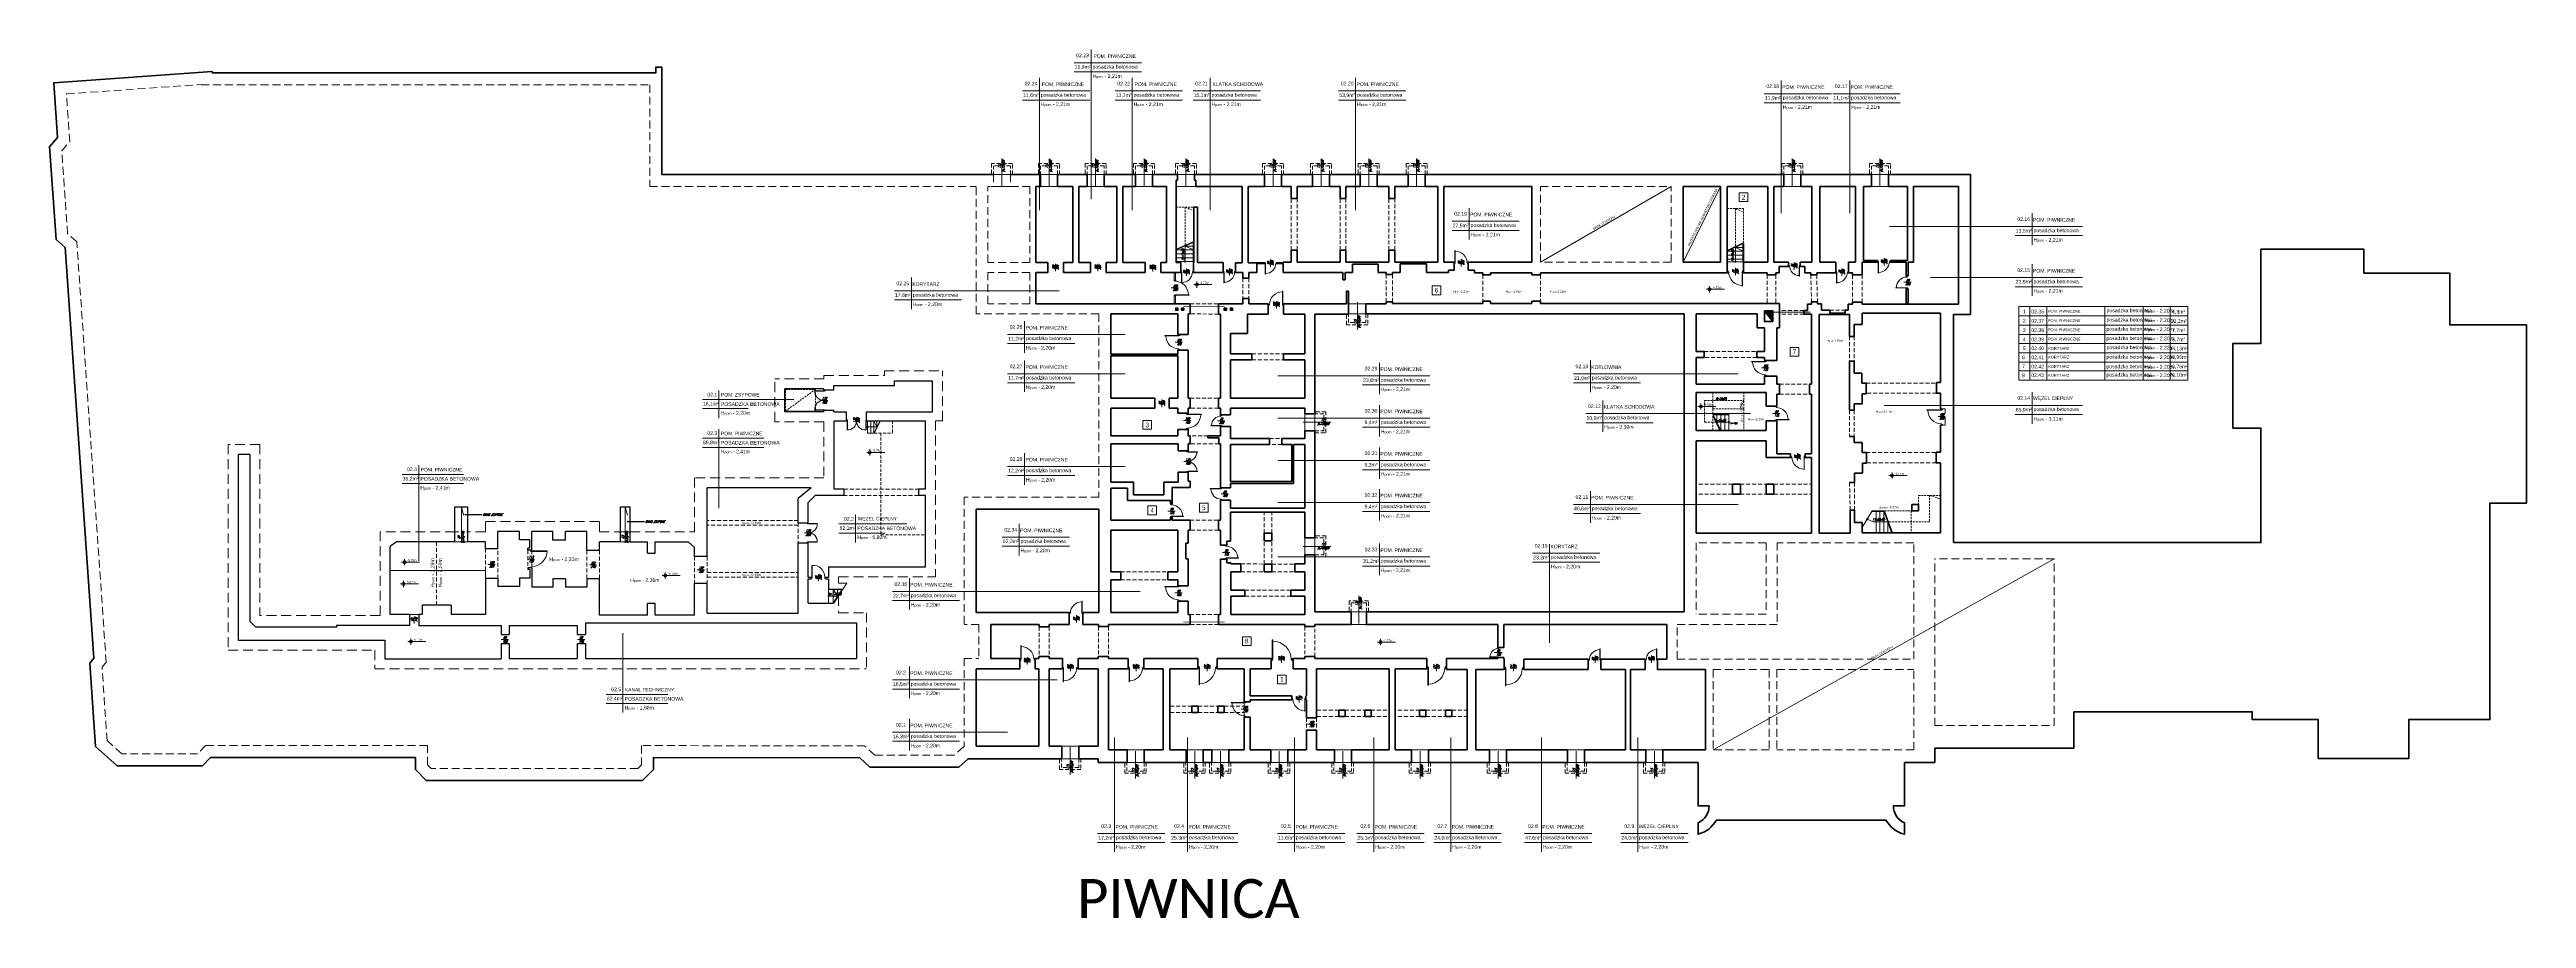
# Model space of a CAD drawing. Header units: millimetres. Extents: x -18485 to 40303, y -22087 to 35064.
# Drawn here: x 1558 to 17460, y 29484 to 35064 of the extents above; entities that cross this region are included whole.
import ezdxf
from ezdxf.enums import TextEntityAlignment as Align

# ---------------------------------------------------------------- set-up
doc = ezdxf.new("R2010")
doc.units = ezdxf.units.MM
for name, pattern in [('ACAD_ISO12W100', [21, 12, -3, 0, -3, 0, -3]), ('DASHED', [19.05, 12.7, -6.35]), ('DASHED2', [9.525, 6.35, -3.175])]:
    doc.linetypes.add(name, pattern=pattern)
doc.layers.get('0').update_dxf_attribs({"lineweight": 25})
for name, color, linetype, lineweight in [('-001 przyziemie - ściany', 2, 'Continuous', 35), ('-003 przyziemie - opisy', 251, 'Continuous', 5), ('01 parter - ściany', 2, 'Continuous', 25), ('03-02_schody', 6, 'Continuous', 5), ('03_drzwi', 1, 'Continuous', 0), ('04-1_widok', 251, 'Continuous', 5), ('04-2_nad', 251, 'DASHED', 5), ('05-03_opis', 10, 'Continuous', 5), ('_niby ściany', 10, 'Continuous', 5), ('inw03-02_schody', 6, 'Continuous', 5)]:
    doc.layers.add(name, color=color, linetype=linetype, lineweight=lineweight)
doc.styles.add('arial', font='arial.ttf')
doc.styles.add('ariel', font='arial.ttf', dxfattribs={"width": 0.8})
doc.styles.add('ariel_wym', font='simplex.shx', dxfattribs={"width": 0.65, "oblique": 25})
doc.styles.get("Standard").update_dxf_attribs({"font": 'txt.shx'})
doc.dimstyles.new('ariel 50 wnętrze', dxfattribs={"dimtxt": 15, "dimasz": 10, "dimexe": 10, "dimexo": 0, "dimgap": 5, "dimtad": 1, "dimdec": 1, "dimrnd": 0.5, "dimtxsty": 'ariel_wym', "dimblk": 'ARCHTICK', "dimcen": 2.5, "dimdle": 15, "dimazin": 0, "dimtfac": 1, "dimtdec": 1, "dimtix": 1, "dimtmove": 0, "dimatfit": 3, "dimldrblk": 'DOT', "dimfxl": 10, "dimfxlon": 1, "dimarcsym": 0})

# ---------------------------------------------------------------- blocks, each defined once
blk = doc.blocks.new('*U56')
blk.add_line((0, 0.38), (0, 0.4))
at = {"ltscale": 0.8}
blk.add_lwpolyline([(-0.05, 0.4), (-0.05, 0.45), (0.05, 0.45), (0.05, 0.4)], close=True, dxfattribs=at)
blk.add_lwpolyline([(0, -0.4), (0, -0.38), (-0.8, -0.38), (-0.8, -0.4), (-0.05, -0.4), (0.05, -0.4), (0.05, -0.45), (-0.05, -0.45), (-0.05, -0.4)])
blk.add_arc((0, -0.38), 0.75, 90, 180)
blk = doc.blocks.new('*U57')
for p, q in [((0, -0.025), (0, 0.025)), ((0, -0.675), (0, -0.7))]:
    blk.add_line(p, q)
for points in [[(0, 0.7), (0, 0.675), (0.7, 0.675), (0.7, 0.7), (0.05, 0.7), (-0.05, 0.7), (-0.05, 0.75), (0.05, 0.75), (0.05, 0.7)], [(0, -0.7), (0, -0.675), (0.7, -0.675), (0.7, -0.7), (0.05, -0.7), (-0.05, -0.7), (-0.05, -0.75), (0.05, -0.75), (0.05, -0.7)]]:
    blk.add_lwpolyline(points)
for centre, start, end in [((0, 0.675), 270, 0), ((0, -0.675), 0, 90)]:
    blk.add_arc(centre, 0.65, start, end)
blk = doc.blocks.new('kota rzutowa')
at = {"ltscale": 0.5}
for p, q in [((-21, 0), (103, 0)), ((0, -21), (0, 21))]:
    blk.add_line(p, q, dxfattribs=at)
blk.add_circle((0, 0), 10.6, dxfattribs=at)
at = {"ltscale": 0.5, "style": 'arial'}
blk.add_attdef('POZ._POSADKI_WYKOŃCZONWJ', text='', height=15, dxfattribs=at).set_placement((18, 1), align=Align.BOTTOM_LEFT)
blk.add_attdef('POZ._POSADZKI_KONSTRUKCJA', text='', height=15, dxfattribs=at).set_placement((17, -5), align=Align.TOP_LEFT)
blk = doc.blocks.new('_ArchTick')
at = {"color": 0, "linetype": 'ByBlock', "const_width": 0.15}
blk.add_lwpolyline([(-0.5, -0.5), (0.5, 0.5)], dxfattribs=at)
blk = doc.blocks.new('_Dot')
at = {"color": 0, "linetype": 'ByBlock', "lineweight": -2}
blk.add_line((-0.5, 0), (-1, 0), dxfattribs=at)
at = {"color": 0, "linetype": 'ByBlock', "const_width": 0.5}
blk.add_lwpolyline([(-0.25, 0, 1), (0.25, 0, 1)], format="xyb", close=True, dxfattribs=at)

msp = doc.modelspace()

# ---------------------------------------------------------------- hatches: boundary and pattern name
at = {"layer": '-001 przyziemie - ściany'}
for points in [[(8788, 33390), (8802, 33404), (8802, 33390)], [(8826, 33390), (8840, 33404), (8840, 33390)], [(9100, 33390), (9114, 33404), (9114, 33390)], [(9139, 33390), (9153, 33404), (9153, 33390)], [(12568, 33385), (12621, 33385), (12621, 33317)]]:
    msp.add_hatch(color=256, dxfattribs=at).paths.add_polyline_path(points)

# ---------------------------------------------------------------- linework, layer by layer
for p, q in [((7506, 34262), (7618, 34262)), ((7727, 34262), (7921, 34262)), ((7921, 34262), (7921, 34185)), ((8030, 34262), (8220, 34262)), ((8030, 34262), (8030, 34185)), ((8220, 34262), (8220, 34185)), ((8329, 34262), (8531, 34262)), ((8329, 34262), (8329, 34185)), ((8531, 34262), (8531, 34185)), ((8640, 34262), (8800, 34262)), ((8640, 34262), (8640, 34185)), ((8800, 34225), (8792, 34225)), ((8792, 34225), (8792, 34185)), ((8800, 34262), (8800, 34225)), ((8909, 34262), (9359, 34262)), ((8909, 34262), (8909, 34225)), ((8909, 34225), (8917, 34225)), ((8917, 34225), (8917, 34185)), ((9359, 34262), (9359, 34185)), ((9468, 34262), (9667, 34262)), ((9468, 34262), (9468, 34185)), ((9667, 34262), (9667, 34185)), ((9776, 34262), (9973, 34262)), ((9776, 34262), (9776, 34185)), ((9973, 34262), (9973, 34185)), ((10082, 34262), (10280, 34262)), ((10082, 34262), (10082, 34185)), ((10280, 34262), (10280, 34185)), ((10389, 34262), (12692, 34262)), ((10389, 34262), (10389, 34185)), ((12692, 34261), (12692, 34185)), ((12801, 34262), (13005, 34262)), ((12801, 34261), (12801, 34185)), ((13255, 34261), (13005, 34261)), ((13255, 34261), (13255, 34185)), ((13891, 34261), (13364, 34261)), ((13364, 34261), (13364, 34185)), ((13891, 33362), (13891, 34261)), ((7890, 34185), (7890, 33697)), ((7890, 34185), (7921, 34185)), ((8030, 34185), (8128, 34185)), ((8128, 34185), (8128, 33697)), ((8166, 34185), (8220, 34185)), ((8166, 34185), (8166, 33697)), ((8329, 34185), (8411, 34185)), ((8411, 34185), (8411, 33697)), ((8449, 34185), (8531, 34185)), ((8449, 34185), (8449, 33697)), ((8640, 34185), (8729, 34185)), ((8729, 34185), (8729, 33697)), ((8792, 34185), (8792, 33697)), ((8904, 34052), (8904, 33697)), ((8929, 34052), (8904, 34052)), ((8904, 34052), (8904, 33697)), ((8917, 34185), (9215, 34185)), ((8929, 34052), (8929, 33697)), ((9215, 34185), (9215, 33695)), ((9253, 34185), (9359, 34185)), ((9253, 34185), (9253, 33695)), ((9468, 34185), (9529, 34185)), ((9529, 34108), (9529, 34185)), ((9567, 34108), (9529, 34108)), ((9567, 34185), (9667, 34185)), ((9567, 34185), (9567, 34108)), ((9776, 34185), (9843, 34185)), ((9843, 34185), (9843, 34108)), ((9843, 34108), (9881, 34108)), ((9881, 34185), (9973, 34185)), ((9881, 34108), (9881, 34185)), ((10082, 34185), (10157, 34185)), ((10157, 34108), (10157, 34185)), ((10195, 34108), (10157, 34108)), ((10195, 34185), (10280, 34185)), ((10195, 34185), (10195, 34108)), ((10389, 34185), (10471, 34185)), ((10471, 33698), (10471, 34185)), ((10509, 34185), (11075, 34185)), ((10509, 33698), (10509, 34185)), ((11075, 33698), (11075, 34185)), ((12046, 34185), (12285, 34185)), ((12046, 33698), (12046, 34185)), ((12285, 33698), (12285, 34185)), ((12329, 33698), (12329, 34185)), ((12329, 34185), (12590, 34185)), ((12590, 33698), (12590, 34185)), ((12628, 34185), (12692, 34185)), ((12628, 33698), (12628, 34185)), ((12801, 34185), (12873, 34185)), ((12873, 33698), (12873, 34185)), ((12924, 34185), (13152, 34185)), ((12924, 33698), (12924, 34185)), ((13152, 33698), (13152, 34185)), ((13203, 34185), (13255, 34185)), ((13203, 33710), (13203, 34185)), ((13364, 34185), (13486, 34185)), ((13486, 33710), (13486, 34185)), ((13524, 34185), (13814, 34185)), ((13524, 33699), (13524, 34185)), ((13814, 33428), (13814, 34185)), ((9530, 33698), (9530, 33775)), ((9530, 33775), (9568, 33775)), ((9568, 33775), (9568, 33698)), ((9843, 33775), (9881, 33775)), ((9843, 33775), (9843, 33698)), ((9881, 33775), (9881, 33698)), ((10157, 33698), (10157, 33775)), ((10157, 33775), (10195, 33775)), ((10195, 33775), (10195, 33698)), ((12433, 33818), (12433, 33698)), ((7968, 33697), (7890, 33697)), ((7968, 33631), (7890, 33631)), ((7890, 33631), (7890, 33431)), ((7968, 33697), (7968, 33631)), ((8128, 33697), (8068, 33697)), ((8128, 33697), (8068, 33697)), ((8068, 33697), (8068, 33631)), ((8241, 33631), (8068, 33631)), ((8241, 33697), (8166, 33697)), ((8241, 33697), (8241, 33631)), ((8411, 33697), (8341, 33697)), ((8411, 33697), (8341, 33697)), ((8341, 33697), (8341, 33631)), ((8593, 33631), (8341, 33631)), ((8593, 33697), (8449, 33697)), ((8593, 33697), (8593, 33631)), ((8729, 33697), (8693, 33697)), ((8729, 33697), (8693, 33697)), ((8693, 33697), (8693, 33631)), ((8821, 33631), (8693, 33631)), ((8787, 33631), (8779, 33631)), ((8821, 33697), (8792, 33697)), ((8821, 33631), (8821, 33697)), ((8903, 33631), (8903, 33697)), ((8904, 33697), (8903, 33697)), ((9093, 33631), (8903, 33631)), ((9093, 33697), (8929, 33697)), ((9093, 33631), (9093, 33697)), ((9173, 33695), (9215, 33695)), ((9173, 33631), (9173, 33695)), ((9218, 33631), (9173, 33631)), ((9218, 33595), (9218, 33631)), ((9258, 33595), (9218, 33595)), ((9253, 33695), (9358, 33695)), ((9309, 33631), (9258, 33631)), ((9258, 33631), (9258, 33595)), ((9358, 33689), (9309, 33689)), ((9309, 33689), (9309, 33631)), ((9358, 33689), (9358, 33695)), ((9438, 33695), (9477, 33695)), ((9438, 33689), (9438, 33695)), ((9477, 33689), (9438, 33689)), ((9530, 33698), (9477, 33698)), ((9477, 33632), (9477, 33698)), ((9477, 33698), (9530, 33698)), ((9862, 33632), (9477, 33632)), ((9843, 33698), (9568, 33698)), ((9862, 33584), (9862, 33632)), ((9875, 33584), (9862, 33584)), ((9924, 33632), (9875, 33632)), ((9875, 33632), (9875, 33584)), ((10157, 33698), (9881, 33698)), ((10088, 33685), (9924, 33685)), ((9924, 33685), (9924, 33632)), ((10088, 33632), (10088, 33685)), ((10139, 33632), (10088, 33632)), ((10139, 33619), (10139, 33632)), ((10179, 33619), (10139, 33619)), ((10229, 33632), (10179, 33632)), ((10179, 33632), (10179, 33619)), ((10471, 33698), (10195, 33698)), ((10399, 33687), (10229, 33687)), ((10229, 33687), (10229, 33632)), ((10399, 33632), (10399, 33687)), ((10539, 33632), (10399, 33632)), ((10575, 33698), (10509, 33698)), ((10575, 33646), (10539, 33646)), ((10539, 33646), (10539, 33632)), ((10575, 33646), (10575, 33698)), ((11075, 33698), (10666, 33698)), ((10666, 33646), (10666, 33698)), ((10707, 33646), (10666, 33646)), ((10707, 33630), (10707, 33646)), ((10759, 33630), (10707, 33630)), ((10759, 33616), (10759, 33630)), ((10809, 33616), (10759, 33616)), ((11075, 33630), (10809, 33630)), ((10809, 33630), (10809, 33616)), ((11075, 33616), (11075, 33630)), ((11129, 33616), (11075, 33616)), ((12329, 33630), (11129, 33630)), ((11129, 33630), (11129, 33616)), ((12285, 33698), (12046, 33698)), ((12329, 33698), (12329, 33630)), ((12433, 33698), (12433, 33630)), ((12433, 33698), (12590, 33698)), ((12433, 33630), (12586, 33630)), ((12586, 33630), (12586, 33617)), ((12586, 33617), (12640, 33617)), ((12628, 33698), (12723, 33698)), ((12640, 33617), (12640, 33630)), ((12640, 33630), (12662, 33630)), ((12662, 33630), (12662, 33670)), ((12662, 33670), (12723, 33670)), ((12723, 33670), (12723, 33698)), ((12797, 33698), (12873, 33698)), ((12797, 33670), (12797, 33698)), ((12797, 33670), (12827, 33670)), ((12827, 33670), (12827, 33630)), ((12827, 33630), (12865, 33630)), ((12865, 33630), (12865, 33617)), ((12865, 33617), (12903, 33617)), ((12903, 33617), (12903, 33630)), ((12903, 33630), (13026, 33630)), ((12924, 33698), (13026, 33698)), ((13026, 33630), (13026, 33698)), ((13107, 33698), (13152, 33698)), ((13107, 33630), (13107, 33698)), ((13107, 33630), (13132, 33630)), ((13132, 33630), (13132, 33617)), ((13132, 33617), (13196, 33617)), ((13196, 33617), (13196, 33698)), ((13196, 33698), (13294, 33698)), ((13203, 33710), (13294, 33710)), ((13294, 33710), (13294, 33698)), ((13378, 33710), (13486, 33710)), ((13378, 33710), (13378, 33698)), ((13378, 33698), (13478, 33698)), ((13478, 33698), (13478, 33610)), ((13478, 33610), (13490, 33610)), ((13490, 33610), (13490, 33699)), ((13490, 33699), (13524, 33699)), ((8810, 33431), (7890, 33431)), ((8802, 33404), (8788, 33390)), ((8810, 33431), (8881, 33431)), ((8840, 33404), (8826, 33390)), ((8881, 33431), (8881, 33366)), ((9063, 33431), (9063, 33365)), ((9063, 33431), (9218, 33431)), ((9114, 33404), (9100, 33390)), ((9153, 33404), (9139, 33390)), ((9258, 33466), (9218, 33466)), ((9218, 33466), (9218, 33430)), ((9258, 33430), (9258, 33466)), ((9258, 33430), (9381, 33430)), ((9381, 33430), (9381, 33364)), ((9481, 33430), (9885, 33430)), ((9481, 33430), (9481, 33364)), ((9898, 33512), (9885, 33512)), ((9885, 33512), (9885, 33430)), ((9898, 33512), (9898, 33430)), ((9898, 33364), (9898, 33430)), ((10139, 33430), (10009, 33430)), ((10009, 33367), (10009, 33430)), ((10179, 33443), (10139, 33443)), ((10139, 33443), (10139, 33430)), ((10179, 33433), (10179, 33443)), ((10759, 33433), (10179, 33433)), ((10809, 33447), (10759, 33447)), ((10759, 33447), (10759, 33433)), ((10809, 33433), (10809, 33447)), ((11075, 33433), (10809, 33433)), ((11129, 33447), (11075, 33447)), ((11075, 33447), (11075, 33433)), ((11129, 33433), (11129, 33447)), ((12665, 33433), (11129, 33433)), ((12665, 33276), (12665, 33433)), ((12870, 33429), (12844, 33429)), ((12844, 33429), (12844, 33389)), ((12870, 33443), (12908, 33443)), ((12870, 33443), (12870, 33429)), ((12908, 33430), (12908, 33443)), ((12933, 33430), (12908, 33430)), ((12933, 33390), (12933, 33430)), ((13132, 33429), (13106, 33429)), ((13106, 33429), (13106, 33390)), ((13132, 33442), (13196, 33442)), ((13132, 33442), (13132, 33429)), ((13196, 33428), (13196, 33442)), ((13196, 33428), (13478, 33428)), ((13478, 33428), (13478, 33528)), ((13478, 33528), (13490, 33528)), ((13478, 33428), (13814, 33428)), ((13490, 33528), (13490, 33428)), ((8371, 33367), (8371, 33108)), ((8802, 33367), (8371, 33367)), ((8802, 33233), (8802, 33367)), ((8881, 33366), (8868, 33366)), ((8868, 33366), (8868, 33233)), ((9063, 33365), (9076, 33365)), ((9076, 32825), (9076, 33365)), ((9140, 33110), (9140, 33240)), ((9140, 33240), (9250, 33240)), ((9381, 33364), (9250, 33364)), ((9250, 33240), (9250, 33364)), ((9481, 33364), (9617, 33364)), ((9617, 33110), (9617, 33364)), ((9681, 32724), (9681, 33364)), ((9681, 33364), (9898, 33364)), ((12053, 33367), (10009, 33367)), ((12053, 32862), (12053, 33367)), ((12521, 33367), (12130, 33367)), ((12130, 33125), (12130, 33367)), ((12521, 33276), (12521, 33367)), ((12568, 33276), (12521, 33276)), ((12568, 33385), (12621, 33317)), ((12568, 33125), (12568, 33276)), ((12648, 33276), (12648, 33067)), ((12648, 33067), (12648, 33276)), ((12648, 33276), (12665, 33276)), ((12844, 33389), (12820, 33389)), ((12820, 33389), (12820, 33365)), ((12820, 33365), (12870, 33365)), ((12870, 33365), (12870, 32915)), ((12918, 31958), (12918, 33363)), ((13114, 33363), (12918, 33363)), ((12987, 33390), (12933, 33390)), ((12987, 33390), (12987, 33370)), ((12987, 33370), (13085, 33370)), ((13106, 33390), (13085, 33390)), ((13085, 33390), (13085, 33370)), ((13114, 33222), (13114, 33363)), ((13143, 33222), (13143, 33298)), ((13143, 33298), (13196, 33298)), ((13196, 33298), (13196, 33370)), ((13699, 33370), (13196, 33370)), ((13699, 33370), (13699, 32926)), ((13781, 31898), (13781, 33362)), ((13781, 33362), (13891, 33362)), ((8802, 33108), (8371, 33108)), ((8802, 33096), (8371, 33096)), ((8371, 33096), (8371, 32825)), ((8868, 33233), (8802, 33233)), ((8868, 33133), (8802, 33133)), ((8802, 33133), (8802, 33108)), ((8802, 33133), (8802, 33108)), ((8802, 33133), (8802, 33108)), ((8802, 33096), (8802, 32825)), ((8868, 33133), (8868, 32825)), ((9277, 33110), (9140, 33110)), ((9277, 33072), (9277, 33110)), ((9480, 33072), (9480, 33110)), ((9480, 33110), (9617, 33110)), ((12180, 33125), (12130, 33125)), ((12130, 32915), (12130, 33087)), ((12130, 33087), (12180, 33087)), ((12180, 33087), (12180, 33125)), ((12518, 33087), (12518, 33125)), ((12518, 33125), (12568, 33125)), ((12568, 33087), (12518, 33087)), ((12568, 33067), (12568, 33087)), ((12568, 33067), (12568, 33087)), ((12568, 33067), (12568, 33087)), ((13143, 33222), (13114, 33222)), ((9140, 32825), (9140, 33072)), ((9140, 33072), (9277, 33072)), ((9617, 33072), (9480, 33072)), ((9617, 32825), (9617, 33072)), ((12648, 33067), (12568, 33067)), ((12648, 32967), (12568, 32967)), ((12568, 32967), (12568, 32915)), ((12648, 32967), (12648, 32915)), ((12648, 32915), (12648, 32967)), ((13143, 33063), (13114, 33063)), ((13114, 33063), (13114, 32748)), ((13143, 32985), (13143, 33063)), ((13194, 32985), (13143, 32985)), ((13194, 32922), (13194, 32985)), ((13220, 32922), (13194, 32922)), ((13220, 32853), (13220, 32922)), ((13699, 32926), (13672, 32926)), ((13672, 32926), (13672, 32857)), ((8655, 32825), (8371, 32825)), ((8371, 32761), (8371, 32583)), ((8655, 32761), (8371, 32761)), ((8655, 32825), (8655, 32761)), ((8802, 32825), (8746, 32825)), ((8746, 32825), (8746, 32761)), ((8746, 32761), (8802, 32761)), ((8802, 32761), (8802, 32728)), ((8868, 32825), (8881, 32825)), ((8881, 32761), (8868, 32761)), ((8868, 32761), (8868, 32728)), ((8881, 32825), (8881, 32761)), ((9076, 32825), (9063, 32825)), ((9063, 32825), (9063, 32761)), ((9063, 32761), (9076, 32761)), ((9076, 32717), (9076, 32761)), ((9140, 32825), (9617, 32825)), ((9140, 32761), (9617, 32761)), ((9140, 32717), (9140, 32761)), ((9617, 32724), (9617, 32761)), ((12053, 32862), (12053, 32617)), ((12568, 32915), (12130, 32915)), ((12578, 32862), (12130, 32862)), ((12130, 32862), (12130, 32617)), ((12578, 32862), (12578, 32773)), ((12648, 32773), (12578, 32773)), ((12648, 32915), (12664, 32915)), ((12664, 32851), (12648, 32851)), ((12648, 32851), (12648, 32773)), ((12664, 32915), (12664, 32851)), ((12870, 32915), (12857, 32915)), ((12857, 32915), (12857, 32851)), ((12857, 32851), (12870, 32851)), ((12870, 32851), (12870, 32467)), ((13144, 32748), (13144, 32789)), ((13144, 32789), (13195, 32789)), ((13195, 32789), (13195, 32853)), ((13195, 32853), (13220, 32853)), ((13672, 32857), (13699, 32857)), ((13699, 32857), (13699, 32757)), ((8868, 32728), (8802, 32728)), ((8868, 32624), (8802, 32624)), ((8802, 32583), (8802, 32624)), ((8868, 32583), (8868, 32624)), ((9076, 32717), (9140, 32717)), ((9076, 32643), (9140, 32643)), ((9076, 32643), (9076, 32583)), ((9140, 32643), (9140, 32565)), ((9681, 32724), (9617, 32724)), ((9681, 32615), (9617, 32615)), ((9617, 32565), (9617, 32615)), ((9681, 31928), (9681, 32615)), ((12053, 32617), (12053, 31453)), ((12130, 32617), (12578, 32617)), ((12648, 32680), (12578, 32680)), ((12578, 32617), (12578, 32680)), ((12648, 32467), (12648, 32680)), ((13144, 32748), (13114, 32748)), ((13699, 32651), (13699, 32478)), ((8802, 32583), (8371, 32583)), ((8803, 32531), (8371, 32531)), ((8371, 32531), (8371, 32285)), ((8803, 32531), (8803, 32486)), ((8869, 32486), (8803, 32486)), ((8881, 32583), (8868, 32583)), ((8881, 32531), (8869, 32531)), ((8869, 32531), (8869, 32486)), ((8881, 32583), (8881, 32531)), ((8995, 32570), (8995, 32583)), ((8995, 32583), (9076, 32583)), ((9064, 32570), (8995, 32570)), ((9064, 32570), (9064, 32531)), ((9064, 32531), (9076, 32531)), ((9076, 32249), (9076, 32531)), ((9140, 32565), (9390, 32565)), ((9140, 32527), (9140, 32290)), ((9390, 32527), (9140, 32527)), ((9390, 32565), (9390, 32527)), ((9470, 32565), (9470, 32527)), ((9470, 32565), (9617, 32565)), ((9470, 32527), (9533, 32527)), ((9533, 32290), (9533, 32527)), ((9545, 32278), (9545, 32527)), ((9545, 32527), (9617, 32527)), ((9617, 32119), (9617, 32527)), ((12130, 32550), (12130, 31958)), ((12130, 32550), (12578, 32550)), ((12578, 32443), (12578, 32550)), ((12735, 32443), (12578, 32443)), ((12648, 32467), (12735, 32467)), ((12735, 32467), (12735, 32443)), ((12870, 32467), (12829, 32467)), ((12829, 32467), (12829, 32443)), ((12829, 32443), (12870, 32443)), ((12870, 32443), (12870, 31958)), ((13144, 32579), (13114, 32579)), ((13144, 32540), (13144, 32579)), ((13195, 32540), (13144, 32540)), ((13195, 32477), (13195, 32540)), ((13222, 32477), (13195, 32477)), ((13222, 32408), (13222, 32477)), ((13699, 32478), (13670, 32478)), ((13670, 32478), (13670, 32409)), ((8517, 32285), (8371, 32285)), ((8517, 32285), (8517, 32205)), ((8712, 32285), (8712, 32205)), ((8712, 32285), (8803, 32285)), ((8869, 32350), (8803, 32350)), ((8803, 32350), (8803, 32285)), ((8869, 32350), (8869, 32291)), ((8881, 32291), (8869, 32291)), ((8881, 32291), (8881, 32251)), ((9140, 32290), (9533, 32290)), ((13146, 32283), (13114, 32283)), ((13146, 32283), (13146, 32344)), ((13146, 32344), (13197, 32344)), ((13197, 32344), (13197, 32408)), ((13197, 32408), (13222, 32408)), ((13670, 32409), (13699, 32409)), ((13699, 32409), (13699, 31960)), ((8371, 32247), (8371, 32042)), ((8479, 32247), (8371, 32247)), ((8479, 32167), (8479, 32247)), ((8479, 32167), (8754, 32167)), ((8517, 32205), (8712, 32205)), ((8754, 32148), (8754, 32167)), ((8766, 32148), (8754, 32148)), ((8881, 32251), (8766, 32251)), ((8766, 32251), (8766, 32148)), ((9076, 32249), (9140, 32249)), ((9076, 32042), (9076, 32170)), ((9076, 32170), (9140, 32170)), ((9545, 32278), (9140, 32278)), ((9140, 32278), (9140, 32249)), ((9140, 32170), (9140, 32119)), ((12362, 32272), (12413, 32272)), ((12362, 32208), (12362, 32272)), ((12413, 32208), (12362, 32208)), ((12413, 32272), (12413, 32208)), ((12578, 32272), (12629, 32272)), ((12578, 32208), (12578, 32272)), ((12629, 32208), (12578, 32208)), ((12629, 32272), (12629, 32208)), ((13514, 32143), (13556, 32143)), ((13514, 32101), (13514, 32143)), ((13556, 32143), (13556, 32101)), ((8294, 32112), (7506, 32112)), ((7506, 32112), (7506, 31449)), ((8294, 32112), (8294, 31449)), ((8754, 32042), (8371, 32042)), ((8371, 31978), (8371, 31710)), ((8801, 31978), (8371, 31978)), ((8766, 32061), (8754, 32061)), ((8754, 32061), (8754, 32042)), ((8766, 32061), (8766, 32042)), ((8766, 32042), (8880, 32042)), ((8801, 31978), (8801, 31773)), ((8880, 31978), (8867, 31978)), ((8867, 31978), (8867, 31894)), ((8880, 32042), (8880, 31978)), ((9063, 32042), (9063, 31978)), ((9063, 32042), (9076, 32042)), ((9063, 31978), (9076, 31978)), ((9063, 31978), (9076, 31978)), ((9076, 31882), (9076, 31978)), ((9617, 32119), (9140, 32119)), ((9617, 32094), (9140, 32094)), ((9140, 32094), (9140, 31907)), ((9617, 31978), (9617, 32094)), ((9617, 31928), (9617, 31978)), ((13146, 32105), (13118, 32105)), ((13118, 32105), (13118, 31958)), ((13146, 32027), (13146, 32105)), ((13196, 32027), (13146, 32027)), ((13196, 31961), (13196, 32027)), ((13556, 32101), (13514, 32101)), ((8867, 31894), (8853, 31894)), ((8853, 31894), (8853, 31793)), ((9076, 31882), (9116, 31882)), ((9116, 31882), (9116, 31907)), ((9116, 31907), (9140, 31907)), ((9355, 31909), (9355, 31959)), ((9355, 31959), (9405, 31959)), ((9405, 31909), (9355, 31909)), ((9405, 31959), (9405, 31909)), ((9681, 31928), (9617, 31928)), ((9617, 31761), (9617, 31819)), ((9681, 31819), (9617, 31819)), ((9681, 31453), (9681, 31819)), ((12578, 31958), (12130, 31958)), ((12870, 31958), (12578, 31958)), ((13118, 31958), (12918, 31958)), ((13699, 31961), (13196, 31961)), ((13384, 31961), (13384, 31961)), ((14553, 31898), (13781, 31898)), ((14553, 31898), (14553, 31898)), ((8371, 31710), (8435, 31710)), ((8371, 31659), (8371, 31449)), ((8435, 31659), (8371, 31659)), ((8435, 31710), (8435, 31659)), ((8737, 31659), (8737, 31710)), ((8737, 31710), (8801, 31710)), ((8801, 31659), (8737, 31659)), ((8801, 31710), (8801, 31773)), ((8801, 31621), (8801, 31659)), ((8853, 31793), (8867, 31793)), ((8867, 31793), (8867, 31621)), ((9076, 31435), (9076, 31792)), ((9076, 31792), (9116, 31792)), ((9116, 31792), (9116, 31767)), ((9116, 31767), (9142, 31767)), ((9142, 31767), (9142, 31761)), ((9142, 31761), (9207, 31761)), ((9142, 31710), (9142, 31592)), ((9207, 31710), (9142, 31710)), ((9207, 31761), (9207, 31710)), ((9355, 31710), (9355, 31760)), ((9355, 31760), (9405, 31760)), ((9405, 31710), (9355, 31710)), ((9405, 31760), (9405, 31710)), ((9552, 31710), (9552, 31761)), ((9552, 31761), (9617, 31761)), ((9617, 31710), (9552, 31710)), ((9617, 31592), (9617, 31710)), ((8867, 31621), (8801, 31621)), ((8867, 31521), (8801, 31521)), ((8801, 31521), (8801, 31449)), ((8867, 31521), (8867, 31435)), ((9142, 31592), (9232, 31592)), ((9142, 31554), (9142, 31435)), ((9232, 31554), (9142, 31554)), ((9232, 31592), (9232, 31554)), ((9617, 31592), (9527, 31592)), ((9527, 31592), (9527, 31554)), ((9527, 31554), (9617, 31554)), ((9617, 31554), (9617, 31435)), ((8104, 31449), (7506, 31449)), ((7911, 31371), (7602, 31371)), ((7602, 31371), (7602, 31154)), ((7911, 31357), (7911, 31371)), ((7975, 31357), (7911, 31357)), ((8104, 31371), (7975, 31371)), ((7975, 31371), (7975, 31357)), ((8104, 31371), (8104, 31449)), ((8191, 31371), (8191, 31449)), ((8294, 31449), (8191, 31449)), ((8292, 31371), (8191, 31371)), ((8292, 31358), (8292, 31371)), ((8356, 31358), (8292, 31358)), ((8880, 31371), (8356, 31371)), ((8356, 31371), (8356, 31358)), ((8801, 31449), (8371, 31449)), ((8867, 31435), (8880, 31435)), ((8880, 31435), (8880, 31371)), ((9062, 31435), (9062, 31371)), ((9062, 31435), (9076, 31435)), ((9617, 31371), (9062, 31371)), ((9142, 31435), (9617, 31435)), ((9617, 31371), (9617, 31358)), ((9617, 31358), (9681, 31358)), ((9915, 31453), (9681, 31453)), ((9915, 31371), (9681, 31371)), ((9681, 31358), (9681, 31371)), ((9915, 31371), (9915, 31453)), ((12053, 31453), (10013, 31453)), ((10013, 31371), (10013, 31453)), ((10856, 31371), (10013, 31371)), ((10022, 31371), (10021, 31371)), ((10856, 31224), (10856, 31371)), ((10894, 31224), (10894, 31371)), ((10894, 31371), (11941, 31371)), ((11941, 31149), (11941, 31371)), ((10856, 31224), (10894, 31224)), ((7506, 31088), (7787, 31088)), ((7506, 31088), (7506, 30590)), ((7602, 31154), (7787, 31154)), ((7787, 31154), (7787, 31088)), ((7886, 31154), (7886, 31088)), ((7886, 31154), (7910, 31154)), ((7886, 31088), (7910, 31088)), ((7910, 31154), (7910, 31167)), ((7910, 31167), (7975, 31167)), ((7910, 31088), (7910, 30590)), ((7975, 31167), (7975, 31154)), ((7975, 31154), (8061, 31154)), ((7975, 31088), (8061, 31088)), ((7975, 31088), (7975, 30590)), ((8061, 31154), (8061, 31088)), ((8161, 31154), (8161, 31088)), ((8161, 31154), (8291, 31154)), ((8161, 31088), (8291, 31088)), ((8291, 31154), (8291, 31167)), ((8291, 31167), (8356, 31167)), ((8291, 31088), (8291, 30590)), ((8356, 31167), (8356, 31154)), ((8356, 31154), (8483, 31154)), ((8356, 31088), (8483, 31088)), ((8356, 31088), (8356, 30566)), ((8483, 31154), (8483, 31088)), ((8583, 31154), (8583, 31088)), ((8583, 31154), (8931, 31154)), ((8583, 31088), (8707, 31088)), ((8707, 31088), (8707, 30566)), ((8751, 31088), (8931, 31088)), ((8931, 31088), (8751, 31088)), ((8751, 31088), (8751, 30566)), ((8931, 31154), (8931, 31088)), ((9055, 31154), (9400, 31154)), ((9055, 31154), (9055, 31088)), ((9055, 31088), (9227, 31088)), ((9227, 31088), (9227, 30876)), ((9267, 31088), (9400, 31088)), ((9400, 31088), (9267, 31088)), ((9267, 31088), (9267, 30913)), ((9400, 31154), (9400, 31088)), ((9542, 31154), (9617, 31154)), ((9542, 31154), (9542, 31088)), ((9542, 31088), (9628, 31088)), ((9617, 31154), (9617, 31167)), ((9617, 31167), (9681, 31167)), ((9628, 31088), (9628, 30913)), ((9681, 31167), (9681, 31154)), ((9681, 31154), (10400, 31154)), ((9692, 31088), (10159, 31088)), ((9692, 31088), (9692, 30773)), ((10159, 30566), (10159, 31088)), ((10197, 31088), (10400, 31088)), ((10197, 30566), (10197, 31088)), ((10400, 31154), (10400, 31088)), ((10527, 31154), (10856, 31154)), ((10527, 31154), (10527, 31083)), ((10659, 31083), (10527, 31083)), ((10659, 30566), (10659, 31083)), ((10715, 30566), (10715, 31083)), ((10897, 31083), (10715, 31083)), ((10856, 31154), (10856, 31159)), ((10856, 31159), (10894, 31159)), ((10894, 31159), (10894, 31149)), ((10894, 31149), (10897, 31149)), ((10897, 31149), (10897, 31083)), ((11024, 31149), (11024, 31127)), ((11024, 31149), (11437, 31149)), ((11024, 31149), (11024, 31083)), ((11437, 31083), (11024, 31083)), ((11437, 31149), (11437, 31083)), ((11517, 31149), (11801, 31149)), ((11517, 31149), (11517, 31083)), ((11517, 31083), (11675, 31083)), ((11675, 31083), (11675, 30566)), ((11707, 31083), (11801, 31083)), ((11707, 30566), (11707, 31083)), ((11801, 31149), (11801, 31083)), ((11881, 31149), (11941, 31149)), ((11941, 31149), (11881, 31149)), ((11881, 31149), (11881, 31083)), ((11881, 31083), (12189, 31083)), ((12189, 31083), (12189, 30566)), ((9227, 30888), (9227, 30876)), ((9227, 30876), (9267, 30876)), ((9267, 30913), (9533, 30913)), ((9267, 30888), (9533, 30888)), ((9267, 30888), (9267, 30876)), ((9533, 30913), (9533, 30888)), ((9628, 30913), (9623, 30913)), ((9623, 30913), (9623, 30888)), ((9623, 30888), (9628, 30888)), ((9628, 30888), (9628, 30773)), ((8892, 30847), (8892, 30807)), ((8932, 30847), (8892, 30847)), ((8892, 30807), (8932, 30807)), ((8932, 30807), (8932, 30847)), ((9059, 30847), (9059, 30807)), ((9099, 30847), (9059, 30847)), ((9059, 30807), (9099, 30807)), ((9099, 30807), (9099, 30847)), ((9227, 30776), (9227, 30566)), ((9227, 30776), (9267, 30776)), ((9267, 30776), (9267, 30566)), ((9692, 30773), (9628, 30773)), ((9628, 30693), (9628, 30566)), ((9692, 30693), (9628, 30693)), ((9692, 30693), (9692, 30566)), ((9835, 30821), (9835, 30781)), ((9875, 30821), (9835, 30821)), ((9835, 30781), (9875, 30781)), ((9875, 30781), (9875, 30821)), ((10002, 30821), (10002, 30781)), ((10042, 30821), (10002, 30821)), ((10002, 30781), (10042, 30781)), ((10042, 30781), (10042, 30821)), ((10354, 30821), (10354, 30781)), ((10394, 30821), (10354, 30821)), ((10354, 30781), (10394, 30781)), ((10394, 30781), (10394, 30821)), ((10521, 30821), (10521, 30781)), ((10561, 30821), (10521, 30821)), ((10521, 30781), (10561, 30781)), ((10561, 30781), (10561, 30821)), ((14553, 30578), (14553, 30811)), ((7910, 30590), (7506, 30590)), ((8057, 30590), (7975, 30590)), ((8057, 30510), (8057, 30590)), ((8291, 30590), (8166, 30590)), ((8166, 30510), (8166, 30590)), ((8477, 30566), (8356, 30566)), ((8477, 30486), (8477, 30566)), ((8707, 30566), (8586, 30566)), ((8586, 30486), (8586, 30566)), ((8855, 30566), (8751, 30566)), ((8855, 30486), (8855, 30566)), ((8964, 30486), (8964, 30566)), ((9020, 30566), (8964, 30566)), ((9020, 30486), (9020, 30566)), ((9227, 30566), (9129, 30566)), ((9129, 30486), (9129, 30566)), ((9398, 30566), (9267, 30566)), ((9398, 30486), (9398, 30566)), ((9628, 30566), (9507, 30566)), ((9507, 30486), (9507, 30566)), ((9807, 30566), (9692, 30566)), ((9807, 30486), (9807, 30566)), ((10159, 30566), (9916, 30566)), ((9916, 30486), (9916, 30566)), ((10302, 30566), (10197, 30566)), ((10302, 30486), (10302, 30566)), ((10659, 30566), (10411, 30566)), ((10411, 30486), (10411, 30566)), ((10803, 30566), (10715, 30566)), ((10803, 30486), (10803, 30566)), ((11304, 30566), (10912, 30566)), ((10912, 30486), (10912, 30566)), ((11304, 30486), (11304, 30566)), ((11675, 30566), (11413, 30566)), ((11413, 30486), (11413, 30566)), ((11807, 30566), (11707, 30566)), ((11807, 30486), (11807, 30566)), ((12189, 30566), (11916, 30566)), ((11916, 30486), (11916, 30566)), ((13661, 30578), (13661, 30486)), ((13661, 30578), (14553, 30578)), ((8057, 30510), (7486, 30510)), ((8291, 30510), (8166, 30510)), ((8291, 30510), (8291, 30486)), ((8477, 30486), (8291, 30486)), ((8855, 30486), (8586, 30486)), ((9020, 30486), (8964, 30486)), ((9398, 30486), (9129, 30486)), ((9807, 30486), (9507, 30486)), ((10302, 30486), (9916, 30486)), ((10803, 30486), (10411, 30486)), ((11304, 30486), (10912, 30486)), ((11807, 30486), (11413, 30486)), ((12142, 30486), (11916, 30486)), ((13661, 30486), (13466, 30486))]:
    msp.add_line(p, q, dxfattribs=at)
for points in [[(7486, 30510), (7455, 30510), (7395, 30455), (6825, 30455), (6761, 30515), (5435, 30517), (5435, 30440), (5366, 30370), (3976, 30370), (3907, 30440), (3907, 30517), (2592, 30517), (2541, 30465), (1992, 30465), (1854, 30589), (1816, 31124), (1843, 31155), (1659, 33792), (1600, 33843), (1558, 34440), (1609, 34498), (1585, 34850), (2603, 34922), (2604, 34914), (5450, 34914), (5450, 34951), (5488, 34951), (5488, 34262), (7506, 34262), (7506, 34262), (7506, 34262), (7506, 34262)], [(14553, 31898), (15755, 31898), (15755, 32633), (15575, 32633), (15575, 33177), (15755, 33177), (15755, 33781), (16416, 33781), (16416, 33628), (16967, 33628), (16967, 33295), (17460, 33295), (17460, 32151), (17225, 32151), (17225, 30761), (16704, 30761), (16704, 30512), (16123, 30512), (16123, 30761), (15699, 30761), (15699, 30811), (14553, 30811)]]:
    msp.add_lwpolyline(points, dxfattribs=at)
for points in [[(8802, 33404), (8788, 33404), (8788, 33390), (8802, 33390)], [(8840, 33404), (8826, 33404), (8826, 33390), (8840, 33390)], [(9114, 33404), (9100, 33404), (9100, 33390), (9114, 33390)], [(9153, 33404), (9139, 33404), (9139, 33390), (9153, 33390)], [(12568, 33385), (12621, 33385), (12621, 33317), (12568, 33317)]]:
    msp.add_lwpolyline(points, close=True, dxfattribs=at)
msp.add_lwpolyline([(13466, 30486), (13466, 30207), (13396, 30207, 0.310065), (13466, 30099), (13466, 30025, -0.210861), (13348, 30116), (12259, 30116, -0.210861), (12142, 30025), (12142, 30099, 0.310065), (12212, 30207), (12142, 30207), (12142, 30486)], format="xyb", dxfattribs=at)
at = {"layer": '-003 przyziemie - opisy'}
msp.add_line((7835, 31114), (7835, 31160), dxfattribs=at)
at = {"layer": '01 parter - ściany'}
for p, q in [((6982, 32937), (7227, 32937)), ((6982, 32907), (6982, 32937)), ((7227, 32737), (7227, 32937)), ((6278, 32737), (6278, 32886)), ((6530, 32886), (6278, 32886)), ((6530, 32877), (6530, 32886)), ((6594, 32877), (6530, 32877)), ((6594, 32907), (6982, 32907)), ((6594, 32877), (6594, 32907)), ((6530, 32737), (6278, 32737)), ((6530, 32737), (6530, 32745)), ((6594, 32745), (6530, 32745)), ((6594, 32737), (6594, 32745)), ((6594, 32737), (6674, 32737)), ((6594, 32680), (6594, 32241)), ((6594, 32680), (6674, 32680)), ((6674, 32680), (6674, 32737)), ((6804, 32737), (7227, 32737)), ((6804, 32680), (6804, 32737)), ((6804, 32680), (7088, 32680)), ((7089, 32680), (7181, 32680)), ((7181, 32241), (7181, 32680)), ((7227, 32737), (7227, 32737)), ((2769, 32464), (2769, 31271)), ((2844, 32464), (2769, 32464)), ((2844, 32464), (2844, 31392)), ((4161, 31902), (4161, 32127)), ((4161, 32127), (4244, 32127)), ((4244, 31902), (4244, 32127)), ((5223, 31902), (5223, 32127)), ((5223, 32127), (5286, 32127)), ((5286, 31902), (5286, 32127)), ((6447, 32250), (5781, 32250)), ((5781, 31809), (5781, 32250)), ((6447, 32250), (6365, 32181)), ((6365, 32024), (6365, 32181)), ((6473, 32199), (6429, 32156)), ((6429, 32061), (6429, 32156)), ((6658, 32199), (6473, 32199)), ((6658, 32241), (6594, 32241)), ((6658, 32241), (6658, 32199)), ((7181, 32241), (7137, 32241)), ((7137, 32241), (7137, 32199)), ((7181, 32199), (7137, 32199)), ((7181, 31742), (7181, 32199)), ((4576, 31969), (4437, 31969)), ((4437, 31857), (4437, 31969)), ((4576, 31916), (4576, 31969)), ((4654, 31849), (4654, 31969)), ((4790, 31969), (4654, 31969)), ((4790, 31914), (4790, 31969)), ((5008, 31969), (4870, 31969)), ((4870, 31914), (4870, 31969)), ((5008, 31846), (5008, 31969)), ((6365, 32024), (6429, 32024)), ((6429, 32024), (6429, 32061)), ((3785, 31902), (3745, 31872)), ((3745, 31436), (3745, 31872)), ((4161, 31902), (3785, 31902)), ((4357, 31902), (4244, 31902)), ((4357, 31857), (4357, 31902)), ((4437, 31857), (4357, 31857)), ((4642, 31916), (4576, 31916)), ((4642, 31861), (4628, 31861)), ((4628, 31849), (4628, 31861)), ((4654, 31849), (4628, 31849)), ((4642, 31861), (4642, 31916)), ((4870, 31914), (4790, 31914)), ((5088, 31846), (5008, 31846)), ((5223, 31902), (5088, 31902)), ((5088, 31846), (5088, 31902)), ((5286, 31902), (5396, 31902)), ((5396, 31829), (5396, 31902)), ((5396, 31829), (5446, 31829)), ((5446, 31902), (5659, 31902)), ((5446, 31829), (5446, 31902)), ((5698, 31866), (5659, 31902)), ((5698, 31809), (5698, 31866)), ((5781, 31809), (5698, 31809)), ((6365, 31654), (6365, 31897)), ((6365, 31897), (6429, 31897)), ((6429, 31676), (6429, 31897)), ((4437, 31667), (4357, 31667)), ((4357, 31667), (4357, 31436)), ((4437, 31667), (4437, 31615)), ((4642, 31669), (4575, 31669)), ((4575, 31669), (4575, 31615)), ((4654, 31736), (4628, 31736)), ((4628, 31736), (4628, 31724)), ((4642, 31724), (4628, 31724)), ((4642, 31724), (4642, 31669)), ((4654, 31736), (4654, 31611)), ((4870, 31665), (4790, 31665)), ((4790, 31665), (4790, 31611)), ((4870, 31665), (4870, 31612)), ((5088, 31665), (5008, 31665)), ((5008, 31665), (5008, 31612)), ((5088, 31432), (5088, 31665)), ((6365, 31445), (6365, 31654)), ((6429, 31676), (6450, 31676)), ((6429, 31509), (6429, 31664)), ((6429, 31664), (6450, 31664)), ((6450, 31664), (6450, 31676)), ((6540, 31664), (6540, 31676)), ((6540, 31676), (6560, 31676)), ((6540, 31664), (6560, 31664)), ((6560, 31742), (7181, 31742)), ((6560, 31742), (6560, 31676)), ((6560, 31664), (6560, 31599)), ((3950, 31495), (3950, 31436)), ((4136, 31495), (3950, 31495)), ((4136, 31495), (4136, 31436)), ((4575, 31615), (4437, 31615)), ((4790, 31611), (4654, 31611)), ((5008, 31612), (4870, 31612)), ((5446, 31507), (5396, 31507)), ((5396, 31432), (5396, 31507)), ((5446, 31432), (5446, 31507)), ((5698, 31637), (5781, 31637)), ((5698, 31432), (5698, 31637)), ((5781, 31445), (5781, 31637)), ((6429, 31509), (6588, 31509)), ((6560, 31599), (6647, 31599)), ((2883, 31354), (2844, 31392)), ((3400, 31354), (2883, 31354)), ((3870, 31366), (3400, 31366)), ((3400, 31366), (3400, 31354)), ((3870, 31436), (3745, 31436)), ((3870, 31436), (3870, 31366)), ((3950, 31436), (3930, 31436)), ((3930, 31436), (3930, 31366)), ((3930, 31366), (4457, 31366)), ((4357, 31436), (4136, 31436)), ((4457, 31366), (4457, 31308)), ((4509, 31366), (4509, 31308)), ((4509, 31366), (4946, 31366)), ((4946, 31366), (4946, 31308)), ((4998, 31383), (4998, 31308)), ((4998, 31383), (6738, 31383)), ((5396, 31432), (5088, 31432)), ((5698, 31432), (5446, 31432)), ((5781, 31445), (6365, 31445)), ((6738, 31383), (6738, 31154)), ((2769, 31271), (3710, 31271)), ((3710, 31271), (3710, 31151)), ((4457, 31308), (4509, 31308)), ((4457, 31249), (4509, 31249)), ((4457, 31249), (4457, 31151)), ((4509, 31249), (4509, 31154)), ((4946, 31308), (4998, 31308)), ((4946, 31249), (4998, 31249)), ((4946, 31249), (4946, 31154)), ((4998, 31249), (4998, 31154)), ((3710, 31151), (4457, 31151)), ((4509, 31154), (4946, 31154)), ((4998, 31154), (6738, 31154))]:
    msp.add_line(p, q, dxfattribs=at)
at = {"layer": '03-02_schody'}
for p, q in [((6810, 32680), (6810, 32600)), ((6810, 32640), (6870, 32640)), ((6810, 32600), (6852, 32600)), ((6830, 32680), (6830, 32600)), ((6850, 32680), (6850, 32600)), ((6850, 32680), (6850, 32600)), ((6850, 32600), (6890, 32680)), ((6850, 32680), (6870, 32640)), ((6852, 32600), (6892, 32680)), ((6870, 32680), (6870, 32640))]:
    msp.add_line(p, q, dxfattribs=at)
msp.add_circle((6810, 32640), 3, dxfattribs=at)
at = {"layer": '03_drzwi'}
for p, q in [((8779, 33631), (8779, 33585)), ((8787, 33585), (8779, 33585)), ((8787, 33631), (8787, 33585)), ((8787, 33482), (8779, 33482)), ((8779, 33482), (8779, 33431)), ((8787, 33482), (8787, 33431)), ((6534, 32873), (6470, 32873)), ((6534, 32871), (6470, 32871)), ((6508, 32811), (6554, 32811)), ((6530, 32873), (6530, 32877)), ((6537, 32873), (6530, 32873)), ((6534, 32871), (6534, 32873)), ((6537, 32877), (6537, 32873)), ((6534, 32751), (6470, 32751)), ((6534, 32749), (6470, 32749)), ((6537, 32749), (6530, 32749)), ((6530, 32749), (6530, 32745)), ((6534, 32751), (6534, 32749)), ((6537, 32745), (6537, 32749)), ((6674, 32687), (6678, 32687)), ((6678, 32680), (6674, 32680)), ((6678, 32687), (6678, 32680)), ((6678, 32683), (6678, 32621)), ((6680, 32683), (6678, 32683)), ((6680, 32683), (6680, 32621)), ((6739, 32657), (6739, 32704)), ((6798, 32683), (6798, 32621)), ((6798, 32683), (6800, 32683)), ((6804, 32687), (6800, 32687)), ((6800, 32687), (6800, 32680)), ((6800, 32683), (6800, 32621)), ((6800, 32680), (6804, 32680)), ((6422, 32024), (6422, 32021)), ((6422, 32021), (6429, 32021)), ((6425, 32021), (6486, 32021)), ((6425, 32019), (6425, 32021)), ((6425, 32019), (6486, 32019)), ((6429, 32021), (6429, 32024)), ((4202, 31909), (4202, 31956)), ((4644, 31844), (4644, 31849)), ((4654, 31844), (4644, 31844)), ((4649, 31844), (4654, 31844)), ((4649, 31844), (4753, 31844)), ((4649, 31841), (4649, 31844)), ((4649, 31841), (4753, 31841)), ((4654, 31844), (4654, 31849)), ((5254, 31909), (5254, 31956)), ((6404, 31961), (6451, 31961)), ((6422, 31897), (6422, 31901)), ((6422, 31901), (6429, 31901)), ((6425, 31903), (6486, 31903)), ((6425, 31903), (6425, 31901)), ((6425, 31901), (6486, 31901)), ((6429, 31901), (6429, 31897)), ((4373, 31757), (4419, 31757)), ((4626, 31792), (4672, 31792)), ((4654, 31740), (4644, 31740)), ((4644, 31740), (4644, 31736)), ((4649, 31740), (4654, 31740)), ((4654, 31740), (4654, 31736)), ((5024, 31755), (5070, 31755)), ((5716, 31723), (5763, 31723)), ((6453, 31676), (6450, 31676)), ((6450, 31668), (6453, 31668)), ((6453, 31672), (6453, 31751)), ((6453, 31668), (6453, 31676)), ((6455, 31672), (6453, 31672)), ((6455, 31672), (6455, 31751)), ((6495, 31695), (6495, 31649)), ((6540, 31676), (6536, 31676)), ((6536, 31676), (6536, 31668)), ((6536, 31668), (6540, 31668)), ((3900, 31377), (3900, 31424)), ((8151, 31384), (8151, 31431)), ((4458, 31275), (4505, 31275)), ((4947, 31275), (4994, 31275))]:
    msp.add_line(p, q, dxfattribs=at)
for centre, radius, start, end in [((6528, 32869), 57.6, 175.2024, 273.2473), ((6528, 32754), 57.6, 86.7527, 184.7976), ((6682, 32678), 56.7, 265.2024, 3.2473), ((6795, 32678), 56.7, 176.7527, 274.7976), ((6431, 32016), 55.4, 266.7527, 4.7976), ((4647, 31847), 106, 271.2729, 358.4661), ((6431, 31906), 55.4, 355.2024, 93.2473), ((6460, 31676), 75.7, 359.7948, 95.4103)]:
    msp.add_arc(centre, radius, start, end, dxfattribs=at)
at = {"layer": '04-1_widok'}
for p, q in [((7618, 34261), (7727, 34261)), ((7921, 34261), (8030, 34261)), ((8220, 34261), (8329, 34261)), ((8531, 34261), (8640, 34261)), ((8800, 34261), (8909, 34261)), ((9359, 34261), (9468, 34261)), ((9667, 34261), (9776, 34261)), ((9973, 34261), (10082, 34261)), ((10280, 34261), (10389, 34261)), ((12692, 34261), (12801, 34261)), ((13255, 34261), (13364, 34261)), ((7610, 34185), (7735, 34185)), ((7913, 34185), (8038, 34185)), ((8212, 34185), (8337, 34185)), ((8523, 34185), (8648, 34185)), ((8792, 34185), (8917, 34185)), ((9351, 34185), (9476, 34185)), ((9659, 34185), (9784, 34185)), ((9965, 34185), (10090, 34185)), ((10272, 34185), (10397, 34185)), ((12684, 34185), (12809, 34185)), ((13255, 34185), (13364, 34185)), ((9898, 33430), (10012, 33430)), ((9900, 33367), (10009, 33367)), ((9617, 32732), (9617, 32607)), ((9681, 32724), (9681, 32615)), ((4161, 31902), (4244, 31902)), ((5223, 31902), (5286, 31902)), ((9617, 31936), (9617, 31811)), ((9681, 31928), (9681, 31819)), ((4357, 31719), (3745, 31719)), ((4357, 31667), (4357, 31719)), ((3870, 31436), (3930, 31436)), ((9907, 31371), (10022, 31371)), ((9915, 31453), (10013, 31453)), ((8057, 30590), (8166, 30590)), ((8477, 30566), (8586, 30566)), ((8855, 30566), (8964, 30566)), ((9020, 30566), (9129, 30566)), ((9398, 30566), (9507, 30566)), ((9807, 30566), (9916, 30566)), ((10302, 30566), (10411, 30566)), ((10803, 30566), (10912, 30566)), ((11304, 30566), (11413, 30566)), ((11807, 30566), (11916, 30566)), ((8057, 30510), (8166, 30510)), ((8477, 30486), (8586, 30486)), ((8855, 30486), (8964, 30486)), ((9020, 30486), (9129, 30486)), ((9398, 30486), (9507, 30486)), ((9807, 30486), (9916, 30486)), ((10302, 30486), (10411, 30486)), ((10803, 30486), (10912, 30486)), ((11304, 30486), (11413, 30486)), ((11807, 30486), (11916, 30486))]:
    msp.add_line(p, q, dxfattribs=at)
at = {"layer": '04-1_widok', "linetype": 'DASHED2', "ltscale": 3}
for p, q in [((6852, 32600), (6970, 32600)), ((6896, 32600), (6896, 31948)), ((6970, 32680), (6970, 32600)), ((6896, 31948), (7181, 31948))]:
    msp.add_line(p, q, dxfattribs=at)
at = {"layer": '04-2_nad', "ltscale": 2}
for p, q in [((7740, 34331), (7605, 34331)), ((7605, 34331), (7605, 34261)), ((7727, 34318), (7618, 34318)), ((7618, 34318), (7618, 34261)), ((7727, 34261), (7727, 34318)), ((7740, 34261), (7740, 34331)), ((8043, 34331), (7908, 34331)), ((7908, 34331), (7908, 34261)), ((8030, 34318), (7921, 34318)), ((7921, 34318), (7921, 34261)), ((8030, 34261), (8030, 34318)), ((8043, 34261), (8043, 34331)), ((8342, 34331), (8207, 34331)), ((8207, 34331), (8207, 34261)), ((8329, 34318), (8220, 34318)), ((8220, 34318), (8220, 34261)), ((8329, 34261), (8329, 34318)), ((8342, 34261), (8342, 34331)), ((8653, 34331), (8518, 34331)), ((8518, 34331), (8518, 34261)), ((8640, 34318), (8531, 34318)), ((8531, 34318), (8531, 34261)), ((8640, 34261), (8640, 34318)), ((8653, 34261), (8653, 34331)), ((8922, 34331), (8787, 34331)), ((8787, 34331), (8787, 34261)), ((8909, 34318), (8800, 34318)), ((8800, 34318), (8800, 34261)), ((8909, 34261), (8909, 34318)), ((8922, 34261), (8922, 34331)), ((9481, 34331), (9346, 34331)), ((9346, 34331), (9346, 34261)), ((9468, 34318), (9359, 34318)), ((9359, 34318), (9359, 34261)), ((9468, 34261), (9468, 34318)), ((9481, 34261), (9481, 34331)), ((9789, 34331), (9654, 34331)), ((9654, 34331), (9654, 34261)), ((9776, 34318), (9667, 34318)), ((9667, 34318), (9667, 34261)), ((9776, 34261), (9776, 34318)), ((9789, 34261), (9789, 34331)), ((10095, 34331), (9960, 34331)), ((9960, 34331), (9960, 34261)), ((10082, 34318), (9973, 34318)), ((9973, 34318), (9973, 34261)), ((10082, 34261), (10082, 34318)), ((10095, 34261), (10095, 34331)), ((10402, 34331), (10267, 34331)), ((10267, 34331), (10267, 34261)), ((10389, 34318), (10280, 34318)), ((10280, 34318), (10280, 34261)), ((10389, 34261), (10389, 34318)), ((10402, 34261), (10402, 34331)), ((12814, 34331), (12679, 34331)), ((12679, 34331), (12679, 34261)), ((12801, 34318), (12692, 34318)), ((12692, 34318), (12692, 34261)), ((12801, 34261), (12801, 34318)), ((12814, 34261), (12814, 34331)), ((13377, 34331), (13242, 34331)), ((13242, 34331), (13242, 34261)), ((13364, 34318), (13255, 34318)), ((13255, 34318), (13255, 34261)), ((13364, 34261), (13364, 34318)), ((13377, 34261), (13377, 34331)), ((9530, 33775), (9529, 34108)), ((9567, 34108), (9568, 33775)), ((9843, 33775), (9843, 34108)), ((9881, 34108), (9881, 33775)), ((10157, 33775), (10157, 34108)), ((10195, 34108), (10195, 33775)), ((9218, 33595), (9218, 33466)), ((9258, 33595), (9258, 33466)), ((10139, 33619), (10139, 33443)), ((10179, 33619), (10179, 33443)), ((10759, 33616), (10759, 33447)), ((11129, 33616), (11129, 33447)), ((12586, 33617), (12586, 33433)), ((12640, 33617), (12640, 33433)), ((12865, 33617), (12870, 33443)), ((12903, 33617), (12908, 33443)), ((13132, 33617), (13132, 33442)), ((13196, 33617), (13196, 33442)), ((8881, 33431), (9063, 33431)), ((9063, 33365), (8875, 33366)), ((9885, 33297), (9885, 33364)), ((10022, 33297), (9885, 33297)), ((9898, 33310), (9898, 33367)), ((10009, 33310), (9898, 33310)), ((10009, 33367), (10009, 33310)), ((10022, 33367), (10022, 33297)), ((12820, 33389), (12665, 33389)), ((12820, 33365), (12665, 33365)), ((12987, 33390), (13085, 33390)), ((9277, 33110), (9480, 33110)), ((12180, 33125), (12518, 33125)), ((12518, 33087), (12180, 33087)), ((13114, 33222), (13114, 33063)), ((13143, 33222), (13143, 33063)), ((9277, 33072), (9480, 33072)), ((13220, 32922), (13672, 32922)), ((8881, 32825), (9063, 32825)), ((9063, 32761), (8881, 32761)), ((12664, 32915), (12857, 32915)), ((12664, 32851), (12857, 32851)), ((13672, 32857), (13220, 32857)), ((9751, 32737), (9681, 32737)), ((9738, 32724), (9681, 32724)), ((9681, 32615), (9738, 32615)), ((9681, 32602), (9751, 32602)), ((9738, 32615), (9738, 32724)), ((9751, 32602), (9751, 32737)), ((13114, 32748), (13114, 32579)), ((13144, 32748), (13144, 32579)), ((8995, 32583), (8881, 32583)), ((9064, 32531), (8881, 32531)), ((9390, 32565), (9470, 32565)), ((9470, 32527), (9390, 32527)), ((13222, 32477), (13670, 32477)), ((13114, 32283), (13118, 32105)), ((13146, 32283), (13146, 32105)), ((13670, 32409), (13222, 32409)), ((6658, 32241), (7137, 32241)), ((7137, 32199), (6658, 32199)), ((12362, 32272), (12130, 32272)), ((12362, 32208), (12130, 32208)), ((12413, 32272), (12578, 32272)), ((12413, 32208), (12578, 32208)), ((12629, 32272), (12870, 32272)), ((12629, 32208), (12870, 32208)), ((4161, 31966), (4244, 31966)), ((5223, 31966), (5286, 31966)), ((6365, 32039), (5781, 32039)), ((6365, 32009), (5781, 32009)), ((6365, 32024), (6365, 31897)), ((8880, 32042), (9063, 32042)), ((9063, 31978), (8880, 31978)), ((9355, 31959), (9355, 32094)), ((9405, 31959), (9405, 32094)), ((4043, 31902), (4043, 31495)), ((4357, 31719), (4357, 31857)), ((4437, 31667), (4437, 31857)), ((4628, 31849), (4628, 31736)), ((4654, 31849), (4654, 31736)), ((5008, 31846), (5008, 31665)), ((5088, 31846), (5088, 31665)), ((5698, 31809), (5698, 31637)), ((5781, 31809), (5781, 31637)), ((9355, 31760), (9355, 31909)), ((9405, 31760), (9405, 31909)), ((9751, 31941), (9681, 31941)), ((9738, 31928), (9681, 31928)), ((9681, 31819), (9738, 31819)), ((9681, 31806), (9751, 31806)), ((9738, 31819), (9738, 31928)), ((9751, 31806), (9751, 31941)), ((5781, 31706), (6365, 31706)), ((5781, 31676), (6365, 31676)), ((8435, 31710), (8737, 31710)), ((8435, 31659), (8737, 31659)), ((9207, 31761), (9355, 31760)), ((9207, 31710), (9355, 31710)), ((9405, 31760), (9552, 31760)), ((9405, 31710), (9552, 31710)), ((9232, 31592), (9527, 31592)), ((9527, 31554), (9232, 31554)), ((10026, 31523), (9902, 31523)), ((9902, 31523), (9902, 31453)), ((10013, 31510), (9915, 31510)), ((9915, 31510), (9915, 31453)), ((10013, 31453), (10013, 31510)), ((10026, 31453), (10026, 31523)), ((7911, 31357), (7911, 31166)), ((7975, 31357), (7975, 31166)), ((8292, 31358), (8292, 31167)), ((8356, 31358), (8356, 31167)), ((8880, 31435), (9062, 31435)), ((9062, 31371), (8880, 31371)), ((9617, 31358), (9617, 31167)), ((9681, 31167), (9681, 31358)), ((9227, 30847), (9227, 30882)), ((8892, 30847), (8751, 30847)), ((8892, 30807), (8751, 30807)), ((8932, 30847), (9059, 30847)), ((8932, 30807), (9059, 30807)), ((9099, 30847), (9227, 30847)), ((9099, 30807), (9227, 30807)), ((9227, 30807), (9227, 30776)), ((9628, 30773), (9628, 30693)), ((9835, 30821), (9692, 30821)), ((9835, 30781), (9692, 30781)), ((9692, 30773), (9692, 30693)), ((9875, 30821), (10002, 30821)), ((9875, 30781), (10002, 30781)), ((10042, 30821), (10159, 30821)), ((10042, 30781), (10159, 30781)), ((10354, 30821), (10197, 30821)), ((10354, 30781), (10197, 30781)), ((10394, 30821), (10521, 30821)), ((10394, 30781), (10521, 30781)), ((10561, 30821), (10659, 30821)), ((10561, 30781), (10659, 30781)), ((8041, 30440), (8041, 30510)), ((8179, 30440), (8041, 30440)), ((8054, 30453), (8054, 30510)), ((8166, 30453), (8054, 30453)), ((8166, 30510), (8166, 30453)), ((8179, 30510), (8179, 30440)), ((8461, 30416), (8461, 30486)), ((8599, 30416), (8461, 30416)), ((8474, 30429), (8474, 30486)), ((8586, 30429), (8474, 30429)), ((8586, 30486), (8586, 30429)), ((8599, 30486), (8599, 30416)), ((8840, 30416), (8840, 30486)), ((8977, 30416), (8840, 30416)), ((8853, 30429), (8853, 30486)), ((8964, 30429), (8853, 30429)), ((8964, 30486), (8964, 30429)), ((8977, 30486), (8977, 30416)), ((9005, 30416), (9005, 30486)), ((9142, 30416), (9005, 30416)), ((9018, 30429), (9018, 30486)), ((9129, 30429), (9018, 30429)), ((9129, 30486), (9129, 30429)), ((9142, 30486), (9142, 30416)), ((9382, 30416), (9382, 30486)), ((9520, 30416), (9382, 30416)), ((9395, 30429), (9395, 30486)), ((9507, 30429), (9395, 30429)), ((9507, 30486), (9507, 30429)), ((9520, 30486), (9520, 30416)), ((9791, 30416), (9791, 30486)), ((9929, 30416), (9791, 30416)), ((9804, 30429), (9804, 30486)), ((9916, 30429), (9804, 30429)), ((9916, 30486), (9916, 30429)), ((9929, 30486), (9929, 30416)), ((10287, 30416), (10287, 30486)), ((10424, 30416), (10287, 30416)), ((10300, 30429), (10300, 30486)), ((10411, 30429), (10300, 30429)), ((10411, 30486), (10411, 30429)), ((10424, 30486), (10424, 30416)), ((10788, 30416), (10788, 30486)), ((10925, 30416), (10788, 30416)), ((10801, 30429), (10801, 30486)), ((10912, 30429), (10801, 30429)), ((10912, 30486), (10912, 30429)), ((10925, 30486), (10925, 30416)), ((11289, 30416), (11289, 30486)), ((11426, 30416), (11289, 30416)), ((11302, 30429), (11302, 30486)), ((11413, 30429), (11302, 30429)), ((11413, 30486), (11413, 30429)), ((11426, 30486), (11426, 30416)), ((11791, 30416), (11791, 30486)), ((11929, 30416), (11791, 30416)), ((11804, 30429), (11804, 30486)), ((11916, 30429), (11804, 30429)), ((11916, 30486), (11916, 30429)), ((11929, 30486), (11929, 30416))]:
    msp.add_line(p, q, dxfattribs=at)
at = {"layer": '04-2_nad'}
msp.add_line((6283, 32742), (6475, 32881), dxfattribs=at)
msp.add_lwpolyline([(6283, 32881), (6475, 32881), (6475, 32742), (6283, 32742)], close=True, dxfattribs=at)
at = {"layer": '05-03_opis'}
for p, q in [((8245, 35064), (8245, 34104)), ((7913, 34883), (7913, 34032)), ((8568, 34979), (8136, 34979)), ((8136, 34920), (8568, 34920)), ((8509, 34883), (8509, 34032)), ((9009, 34883), (9009, 34032)), ((9943, 34883), (9943, 34032)), ((12676, 34865), (12676, 34014)), ((13115, 34865), (13115, 34014)), ((8236, 34798), (7804, 34798)), ((7804, 34739), (8236, 34739)), ((8831, 34798), (8400, 34798)), ((8400, 34739), (8831, 34739)), ((9332, 34798), (8900, 34798)), ((8900, 34739), (9332, 34739)), ((10266, 34798), (9834, 34798)), ((9834, 34739), (10266, 34739)), ((12999, 34780), (12567, 34780)), ((12567, 34722), (12999, 34722)), ((13438, 34780), (13006, 34780)), ((13006, 34722), (13438, 34722)), ((10672, 34046), (10672, 33844)), ((10994, 33961), (10563, 33961)), ((10563, 33902), (10994, 33902)), ((14609, 33927), (13371, 33927)), ((14286, 34012), (14286, 33810)), ((14177, 33869), (14609, 33869)), ((7091, 33599), (7091, 33397)), ((14609, 33600), (13634, 33600)), ((14286, 33685), (14286, 33482)), ((6982, 33514), (8039, 33514)), ((6982, 33456), (7413, 33456)), ((14177, 33541), (14609, 33541)), ((14200, 33413), (15285, 33413)), ((14200, 33413), (14200, 32940)), ((14272, 33413), (14272, 32940)), ((14381, 33413), (14381, 32940)), ((14754, 33413), (14754, 32940)), ((14999, 33413), (14999, 32940)), ((15172, 33413), (15172, 32940)), ((15285, 33413), (15285, 32940)), ((7818, 33319), (7818, 33117)), ((14200, 33353), (15285, 33353)), ((14200, 33294), (15285, 33294)), ((7709, 33234), (8463, 33234)), ((7709, 33176), (8141, 33176)), ((14200, 33234), (15285, 33234)), ((14200, 33176), (15285, 33176)), ((14200, 33117), (15285, 33117)), ((14200, 33117), (15285, 33117)), ((7709, 32982), (8463, 32982)), ((7709, 32923), (8141, 32923)), ((7818, 33067), (7818, 32865)), ((10419, 32968), (9444, 32968)), ((10096, 33053), (10096, 32851)), ((11341, 32981), (12399, 32981)), ((11341, 32923), (11773, 32923)), ((11450, 33066), (11450, 32864)), ((14200, 33057), (15285, 33057)), ((14200, 33000), (15285, 33000)), ((14200, 32940), (15285, 32940)), ((5750, 32816), (6336, 32816)), ((5750, 32758), (6044, 32758)), ((5856, 32874), (5856, 32696)), ((9987, 32910), (10419, 32910)), ((10096, 32781), (10096, 32579)), ((10096, 32780), (10096, 32578)), ((11530, 32811), (11530, 32608)), ((14609, 32778), (13337, 32778)), ((14286, 32863), (14286, 32661)), ((5856, 32626), (5856, 32118)), ((10419, 32696), (9444, 32696)), ((9987, 32638), (10419, 32638)), ((11421, 32726), (12479, 32726)), ((11421, 32667), (11853, 32667)), ((14177, 32720), (14609, 32720)), ((5750, 32568), (6144, 32568)), ((5750, 32509), (6144, 32509)), ((7818, 32472), (7818, 32269)), ((10096, 32509), (10096, 32306)), ((3821, 32335), (4216, 32335)), ((3928, 32394), (3928, 31780)), ((7709, 32387), (8463, 32387)), ((7709, 32328), (8141, 32328)), ((10419, 32424), (9444, 32424)), ((9987, 32365), (10419, 32365)), ((3821, 32277), (4216, 32277)), ((10419, 32156), (9444, 32156)), ((10096, 32241), (10096, 32039)), ((11341, 32143), (12399, 32143)), ((11450, 32228), (11450, 32025)), ((6626, 32018), (7061, 32018)), ((6733, 32076), (6733, 31898)), ((7783, 32018), (7783, 31815)), ((9987, 32097), (10419, 32097)), ((11341, 32084), (11773, 32084)), ((6626, 31959), (6921, 31959)), ((7674, 31933), (8106, 31933)), ((7674, 31874), (8106, 31874)), ((10419, 31806), (9444, 31806)), ((10096, 31891), (10096, 31688)), ((11079, 31829), (11511, 31829)), ((11188, 31254), (11188, 31888)), ((7078, 31669), (7078, 31467)), ((9987, 31747), (10419, 31747)), ((11079, 31771), (11511, 31771)), ((6969, 31584), (8559, 31584)), ((6969, 31526), (7401, 31526)), ((5239, 30806), (5239, 31315)), ((6969, 31016), (8027, 31016)), ((7078, 31101), (7078, 30898)), ((5132, 30923), (5527, 30923)), ((5132, 30865), (5527, 30865)), ((6969, 30957), (7401, 30957)), ((7078, 30765), (7078, 30563)), ((6969, 30680), (7708, 30680)), ((6969, 30622), (7401, 30622)), ((8396, 30645), (8396, 29912)), ((8864, 30645), (8864, 29912)), ((9550, 30645), (9550, 29912)), ((10060, 30645), (10060, 29912)), ((10554, 30645), (10554, 29912)), ((11136, 30645), (11136, 29912)), ((11754, 30645), (11754, 29912)), ((8287, 30029), (8719, 30029)), ((8287, 29971), (8719, 29971)), ((8756, 30029), (9187, 30029)), ((8756, 29971), (9187, 29971)), ((9442, 30029), (9873, 30029)), ((9442, 29971), (9873, 29971)), ((9951, 30029), (10383, 30029)), ((9951, 29971), (10383, 29971)), ((10445, 30029), (10877, 30029)), ((10445, 29971), (10877, 29971)), ((11027, 30029), (11459, 30029)), ((11027, 29971), (11459, 29971)), ((11645, 30029), (12077, 30029)), ((11645, 29971), (12077, 29971))]:
    msp.add_line(p, q, dxfattribs=at)
at = {"layer": '05-03_opis', "lineweight": 0}
for p, q in [((7672, 34188), (7672, 34364)), ((7975, 34188), (7975, 34364)), ((8274, 34188), (8274, 34364)), ((8585, 34188), (8585, 34364)), ((8854, 34188), (8854, 34364)), ((9414, 34188), (9414, 34364)), ((9721, 34188), (9721, 34364)), ((10027, 34188), (10027, 34364)), ((10334, 34188), (10334, 34364)), ((12746, 34188), (12746, 34364)), ((13309, 34188), (13309, 34364)), ((9396, 33715), (9396, 33668)), ((10620, 33717), (10620, 33670)), ((13336, 33725), (13336, 33678)), ((8016, 33688), (8016, 33640)), ((8289, 33688), (8289, 33640)), ((8642, 33686), (8642, 33639)), ((8858, 33658), (8858, 33611)), ((9133, 33659), (9133, 33612)), ((12381, 33661), (12381, 33614)), ((12759, 33697), (12759, 33650)), ((13064, 33658), (13064, 33611)), ((13510, 33569), (13463, 33569)), ((8807, 33534), (8760, 33534)), ((9435, 33448), (9435, 33401)), ((9955, 33441), (9955, 33265)), ((8831, 33185), (8784, 33185)), ((12596, 33020), (12549, 33020)), ((8700, 32816), (8700, 32768)), ((8886, 32681), (8839, 32681)), ((9103, 32679), (9056, 32679)), ((9607, 32670), (9783, 32670)), ((12667, 32726), (12620, 32726)), ((13729, 32708), (13682, 32708)), ((12779, 32471), (12779, 32424)), ((8888, 32418), (8841, 32418)), ((4202, 31902), (4202, 32127)), ((4202, 32127), (4216, 32074)), ((5254, 31902), (5254, 32127)), ((5254, 32127), (5268, 32074)), ((9126, 32211), (9079, 32211)), ((8784, 32100), (8737, 32100)), ((9135, 31834), (9088, 31834)), ((9607, 31873), (9783, 31873)), ((8830, 31574), (8782, 31574)), ((9964, 31379), (9964, 31555)), ((9468, 31172), (9468, 31125)), ((10883, 31191), (10835, 31191)), ((11480, 31172), (11480, 31125)), ((11843, 31172), (11843, 31125)), ((7835, 31161), (7835, 31114)), ((8112, 31119), (8112, 31072)), ((8534, 31119), (8534, 31072)), ((8990, 31119), (8990, 31072)), ((10462, 31119), (10462, 31072)), ((10956, 31119), (10956, 31072)), ((9580, 30918), (9580, 30871)), ((9256, 30828), (9209, 30828)), ((9683, 30732), (9635, 30732)), ((8111, 30583), (8111, 30407)), ((8531, 30559), (8531, 30383)), ((8910, 30559), (8910, 30383)), ((9075, 30559), (9075, 30383)), ((9452, 30559), (9452, 30383)), ((9861, 30559), (9861, 30383)), ((10357, 30559), (10357, 30383)), ((10858, 30559), (10858, 30383)), ((11359, 30559), (11359, 30383)), ((11861, 30559), (11861, 30383))]:
    msp.add_line(p, q, dxfattribs=at)
at = {"layer": '05-03_opis', "linetype": 'DASHED'}
msp.add_line((7583, 34185), (7618, 34185), dxfattribs=at)
at = {"layer": '05-03_opis', "linetype": 'DASHED', "ltscale": 4}
for p, q in [((13728, 32757), (13699, 32757)), ((13728, 32651), (13699, 32651)), ((13728, 32651), (13728, 32757))]:
    msp.add_line(p, q, dxfattribs=at)
at = {"layer": '05-03_opis'}
for points in [[(12406, 34143), (12461, 34143), (12461, 34087), (12406, 34087)], [(10435, 33546), (10490, 33546), (10490, 33489), (10435, 33489)], [(12733, 33151), (12788, 33151), (12788, 33094), (12733, 33094)], [(8578, 32681), (8633, 32681), (8633, 32625), (8578, 32625)], [(8609, 32133), (8664, 32133), (8664, 32076), (8609, 32076)], [(8941, 32150), (8996, 32150), (8996, 32094), (8941, 32094)], [(9216, 31293), (9272, 31293), (9272, 31237), (9216, 31237)], [(9442, 31047), (9498, 31047), (9498, 30990), (9442, 30990)]]:
    msp.add_lwpolyline(points, close=True, dxfattribs=at)
at = {"layer": '05-03_opis', "linetype": 'ACAD_ISO12W100', "ltscale": 6, "const_width": 5}
for points in [[(8836, 33413), (9103, 33413)], [(8836, 31388), (9103, 31388)]]:
    msp.add_lwpolyline(points, dxfattribs=at)
at = {"layer": '05-03_opis', "linetype": 'ACAD_ISO12W100', "ltscale": 5, "const_width": 5}
msp.add_lwpolyline([(12605, 33377), (12862, 33377)], dxfattribs=at)
at = {"layer": '05-03_opis', "lineweight": 0}
for centre in [(4202, 31902), (5254, 31902)]:
    msp.add_circle(centre, 3, dxfattribs=at)
at = {"layer": '_niby ściany', "linetype": 'DASHED', "ltscale": 4}
for p, q in [((7618, 34262), (7618, 34185)), ((7727, 34262), (7727, 34185)), ((7506, 33367), (7506, 34185)), ((7583, 33697), (7583, 34185)), ((7727, 34185), (7852, 34185)), ((7852, 34185), (7852, 33697)), ((11129, 34185), (11968, 34185)), ((11129, 33698), (11129, 34185)), ((11968, 33698), (11968, 34185)), ((7852, 33697), (7583, 33697)), ((7852, 33631), (7583, 33631)), ((7583, 33431), (7583, 33631)), ((7852, 33631), (7852, 33431)), ((11968, 33698), (11129, 33698)), ((7852, 33431), (7583, 33431)), ((8294, 33367), (7506, 33367)), ((8294, 33367), (8294, 32189)), ((8294, 32189), (7429, 32189)), ((7429, 32189), (7429, 31371)), ((12130, 31897), (12130, 31437)), ((12578, 31897), (12130, 31897)), ((12578, 31897), (12578, 31437)), ((13527, 31897), (12649, 31897)), ((12649, 31897), (12649, 31371)), ((13527, 31149), (13527, 31897)), ((13661, 30722), (13661, 31795)), ((14428, 31794), (13661, 31794)), ((14428, 30722), (14428, 31794)), ((7525, 31371), (7429, 31371)), ((7525, 31371), (7525, 31154)), ((12007, 31371), (12525, 31371)), ((12007, 31149), (12007, 31371)), ((12578, 31437), (12130, 31437)), ((12525, 31371), (12649, 31371)), ((7429, 31154), (7429, 30587)), ((7429, 31154), (7525, 31154)), ((12007, 31149), (13527, 31149)), ((12238, 31083), (12598, 31083)), ((12238, 31083), (12238, 30566)), ((12598, 31083), (12598, 30566)), ((12648, 31083), (13527, 31083)), ((12648, 31083), (12648, 30566)), ((13527, 30566), (13527, 31083)), ((13661, 30722), (14428, 30722)), ((12598, 30566), (12238, 30566)), ((13527, 30566), (12648, 30566))]:
    msp.add_line(p, q, dxfattribs=at)
at = {"layer": '_niby ściany'}
for p, q in [((11129, 33698), (11968, 34185)), ((12046, 33698), (12285, 34185)), ((12238, 30566), (14428, 31794))]:
    msp.add_line(p, q, dxfattribs=at)
at = {"layer": '_niby ściany', "linetype": 'DASHED', "ltscale": 5}
for p, q in [((6214, 32673), (6214, 32950)), ((6530, 32950), (6214, 32950)), ((6530, 32971), (6918, 32971)), ((6530, 32950), (6530, 32971)), ((6918, 33001), (7291, 33001)), ((6918, 32971), (6918, 33001)), ((7291, 32680), (7291, 33001)), ((6530, 32673), (6214, 32673)), ((6530, 32673), (6530, 32314)), ((7245, 32680), (7245, 31678)), ((7245, 32680), (7291, 32680)), ((2705, 32528), (2705, 31207)), ((2908, 32528), (2705, 32528)), ((2908, 32528), (2908, 31430)), ((6530, 32314), (5698, 32314)), ((5698, 31966), (5698, 32314)), ((4161, 31966), (3681, 31966)), ((3681, 31430), (3681, 31966)), ((4357, 31966), (4244, 31966)), ((5088, 32033), (4357, 32033)), ((4357, 31966), (4357, 32033)), ((5088, 31966), (5088, 32033)), ((5088, 31966), (5223, 31966)), ((5286, 31966), (5698, 31966)), ((6624, 31678), (7245, 31678)), ((6624, 31678), (6624, 31637)), ((6624, 31637), (6677, 31637)), ((6624, 31555), (6624, 31447)), ((3681, 31430), (2908, 31430)), ((6624, 31447), (6802, 31447)), ((6802, 31447), (6802, 31087)), ((2705, 31207), (3646, 31207)), ((3646, 31207), (3646, 31087)), ((3646, 31087), (6802, 31087))]:
    msp.add_line(p, q, dxfattribs=at)
at = {"layer": '_niby ściany', "linetype": 'DASHED', "ltscale": 4}
msp.add_lwpolyline([(7429, 30587), (7425, 30587), (7365, 30532), (6856, 30532), (6791, 30592), (5358, 30594), (5358, 30471), (5334, 30447), (4009, 30447), (3984, 30471), (3984, 30594), (2560, 30594), (2509, 30542), (2022, 30542), (1928, 30626), (1895, 31098), (1922, 31129), (1733, 33829), (1674, 33880), (1637, 34413), (1688, 34472), (1667, 34779), (2532, 34839), (2532, 34837), (5411, 34837), (5411, 34185), (7506, 34185)], dxfattribs=at)
at = {"layer": 'inw03-02_schody', "linetype": 'DASHED'}
for p, q in [((8792, 34052), (8904, 34052)), ((8848, 34052), (8848, 33809)), ((8848, 34052), (8904, 34027)), ((12329, 34043), (12433, 34043)), ((12381, 34043), (12433, 34018)), ((12381, 34043), (12381, 33799)), ((12433, 34043), (12433, 33824)), ((12183, 32810), (12435, 32810)), ((12183, 32670), (12183, 32810)), ((12236, 32862), (12236, 32757)), ((12435, 32810), (12410, 32757)), ((12435, 32757), (12435, 32862)), ((12236, 32670), (12183, 32670)), ((12236, 32757), (12435, 32757)), ((12236, 32757), (12435, 32757)), ((12236, 32722), (12236, 32757)), ((12236, 32711), (12236, 32617)), ((12256, 32670), (12236, 32670)), ((12435, 32757), (12435, 32617)), ((13556, 32101), (13556, 32201)), ((13556, 32201), (13700, 32201)), ((13628, 32201), (13628, 32031)), ((13628, 32201), (13699, 32176)), ((13339, 32101), (13556, 32101)), ((13628, 32031), (13364, 32031)), ((13509, 32101), (13509, 31961))]:
    msp.add_line(p, q, dxfattribs=at)
at = {"layer": 'inw03-02_schody'}
for p, q in [((8904, 33832), (8792, 33782)), ((8904, 33827), (8792, 33777)), ((8792, 33777), (8904, 33777)), ((8792, 33752), (8904, 33752)), ((8792, 33727), (8904, 33727)), ((8848, 33802), (8904, 33802)), ((8848, 33802), (8848, 33702)), ((8848, 33802), (8904, 33777)), ((12329, 33774), (12433, 33824)), ((12329, 33768), (12433, 33818)), ((12329, 33768), (12433, 33768)), ((12329, 33743), (12433, 33743)), ((12433, 33718), (12329, 33718)), ((12381, 33793), (12433, 33793)), ((12381, 33793), (12381, 33701)), ((12381, 33793), (12433, 33768)), ((8792, 33702), (8904, 33702)), ((12329, 33701), (12433, 33701)), ((12236, 32722), (12340, 32722)), ((12236, 32722), (12288, 32617)), ((12236, 32711), (12282, 32617)), ((12262, 32722), (12262, 32670)), ((12335, 32670), (12262, 32670)), ((12288, 32722), (12288, 32617)), ((12314, 32722), (12314, 32617)), ((12340, 32722), (12340, 32675)), ((12340, 32665), (12340, 32617)), ((13230, 32052), (13196, 31994)), ((13265, 32031), (13228, 32048)), ((13259, 32101), (13230, 32052)), ((13259, 32101), (13334, 32101)), ((13359, 32031), (13265, 32031)), ((13284, 32101), (13284, 31961)), ((13309, 32101), (13309, 31961)), ((13334, 32101), (13334, 31961)), ((13384, 31961), (13334, 32101)), ((13389, 31961), (13339, 32101)), ((13359, 32031), (13359, 31961)), ((6560, 31599), (6560, 31509)), ((6618, 31554), (6560, 31554)), ((6588, 31599), (6588, 31509)), ((6647, 31599), (6588, 31509)), ((6616, 31552), (6588, 31599)), ((6677, 31637), (6594, 31509)), ((6616, 31599), (6616, 31552))]:
    msp.add_line(p, q, dxfattribs=at)
at = {"layer": 'inw03-02_schody', "const_width": 3}
for points in [[(8899, 33702), (8899, 33824)], [(12428, 33701), (12428, 33816)], [(12340, 32717), (12239, 32717)], [(13256, 32096), (13336, 32096)]]:
    msp.add_lwpolyline(points, dxfattribs=at)
at = {"layer": 'inw03-02_schody'}
for centre, radius in [((8848, 33702), 3), ((12381, 33701), 3), ((12340, 32670), 4.97), ((13228, 32048), 4.58), ((6560, 31554), 3)]:
    msp.add_circle(centre, radius, dxfattribs=at)

# ---------------------------------------------------------------- block references
at = {"layer": '03_drzwi'}
for p, xscale, yscale, zscale, rotation in [((10621, 33693), 101.1111111110837, 101.1111111110837, 101.1111111110837, 270), ((8862, 33636), -91.11111111108738, 91.11111111108738, 91.11111111108725, 270), ((9133, 33636), -88.88888888886476, 88.88888888886476, 88.88888888886464, 270), ((9398, 33692), -88.88888888886476, 88.88888888886476, 88.88888888886464, 270), ((12381, 33636), 115.5555555555242, 115.5555555555242, 115.5555555555242, 90), ((12760, 33674), 82.2222222221999, 82.2222222221999, 82.2222222221999, 90), ((13067, 33635), -89.99999999997557, 89.99999999997557, 89.99999999997544, 270), ((13336, 33703), -93.33333333330799, 93.33333333330799, 93.33333333330786, 270), ((9431, 33424), -111.1111111110809, 111.1111111110809, 111.1111111110808, 89.99999999999997), ((8808, 33183), -111.1111111110804, 111.1111111110804, 111.1111111110803, 180), ((12574, 33017), -111.1111111110804, 111.1111111110804, 111.1111111110803, 180), ((8862, 32676), 115.5555555555247, 115.5555555555247, 115.5555555555247, 180), ((13705, 32704), -117.7777777777458, 117.7777777777458, 117.7777777777456, 180), ((12782, 32448), 104.4444444444161, 104.4444444444161, 104.4444444444161, 90), ((9080, 32209), -87.77777777775485, 87.77777777775485, 87.77777777775472, 180), ((8148, 31444), -96.66666666664042, 96.66666666664042, 96.66666666664028, 89.99999999999997), ((8807, 31571), -111.1111111110804, 111.1111111110804, 111.1111111110803, 180), ((7837, 31148), 109.9999999999703, 109.9999999999703, 109.9999999999703, 270), ((9471, 31146), 157.7777777777349, 157.7777777777349, 157.7777777777349, 270), ((11477, 31144), -88.88888888886476, 88.88888888886476, 88.88888888886463, 89.99999999999997), ((11841, 31144), -88.88888888886476, 88.88888888886476, 88.88888888886463, 89.99999999999997), ((8111, 31093), -111.1111111110809, 111.1111111110809, 111.1111111110808, 270), ((8533, 31093), -111.1111111110809, 111.1111111110809, 111.1111111110808, 270), ((8993, 31095), -137.7777777777404, 137.7777777777404, 137.7777777777402, 270), ((10464, 31095), -141.1111111110728, 141.1111111110728, 141.1111111110726, 270), ((10961, 31090), -141.1111111110728, 141.1111111110728, 141.1111111110726, 270), ((9233, 30826), -111.1111111159261, 111.1111111159261, 111.1111111159259, 180), ((9578, 30893), 99.99999999997286, 99.99999999997286, 99.99999999997286, 90)]:
    msp.add_blockref('*U56', p, dxfattribs=dict(at, xscale=xscale, yscale=yscale, zscale=zscale, rotation=rotation))
for name, p, xscale, yscale, zscale in [('*U56', (8783, 33533), -114.9023663284264, 114.9023663284264, 114.9023663284262), ('*U56', (13483, 33569), 91.11111111108639, 91.11111111108639, 91.11111111108639), ('*U56', (12643, 32727), -103.3333333333053, 103.3333333333053, 103.3333333333051), ('*U56', (9080, 32680), 82.22222222219992, 82.22222222219992, 82.22222222219992), ('*U57', (8865, 32418), 90.66666666665624, 90.66666666665624, 90.66666666665624), ('*U56', (8760, 32104), -96.66708151040234, 96.66708151040234, 96.6670815104022), ('*U56', (9111, 31837), -99.99999999997284, 99.99999999997284, 99.99999999997269), ('*U56', (10860, 31191), 72.22222222220263, 72.22222222220263, 72.22222222220263)]:
    msp.add_blockref(name, p, dxfattribs=dict(at, xscale=xscale, yscale=yscale, zscale=zscale))
at = {"layer": '05-03_opis', "xscale": 0.9359999999996944, "zscale": 0.9359999999996944}
for p, yscale, values in [((8924, 33554), 0.9359999999996944, {'POZ._POSADKI_WYKOŃCZONWJ': '-4,77m'}), ((12215, 33524), 0.9359999999996944, {'POZ._POSADKI_WYKOŃCZONWJ': '-4,77m'}), ((12160, 32772), 0.9359999999996944, {'POZ._POSADKI_WYKOŃCZONWJ': '-4,02m'}), ((6824, 32477), 0.9359999999978754, {'POZ._POSADKI_WYKOŃCZONWJ': '-5,76m'}), ((13387, 32328), 0.9359999999996944, {'POZ._POSADKI_WYKOŃCZONWJ': '-6,05m'}), ((3830, 31632), 0.9359999999978754, {'POZ._POSADKI_WYKOŃCZONWJ': '-5,62m'}), ((3837, 31772), 0.9359999999978754, {'POZ._POSADKI_WYKOŃCZONWJ': '-5,76m'}), ((5511, 31686), 0.9359999999978754, {'POZ._POSADKI_WYKOŃCZONWJ': '-5,76m'}), ((3878, 31262), 0.9359999999978754, {'POZ._POSADKI_WYKOŃCZONWJ': '-5,12m'}), ((10103, 31259), 0.9359999999996944, {'POZ._POSADKI_WYKOŃCZONWJ': '-4,77m'})]:
    msp.add_blockref('kota rzutowa', p, dxfattribs=dict(at, yscale=yscale)).add_auto_attribs(values)

# ---------------------------------------------------------------- texts
at = {"layer": '-003 przyziemie - opisy', "insert": (12350, 32669), "char_height": 10, "width": 155.47, "attachment_point": 1}
msp.add_mtext('h=489', dxfattribs=at)
at = {"insert": (8155, 29737), "char_height": 2.5, "width": 3076.14, "attachment_point": 1}
msp.add_mtext('{\\fCalibri|b0|i0|c0|p34;\\H100x;PIWNICA}', dxfattribs=at)
at = {"layer": '03_drzwi', "char_height": 15, "width": 160.59, "attachment_point": 5, "style": 'ariel_wym'}
for s, insert in [('130\\P180', (6531, 32811)), ('125\\P200', (6428, 31961)), ('113\\P196', (4649, 31792)), ('190\\P204', (4396, 31757)), ('181\\P210', (5047, 31755)), ('172\\P184', (5739, 31723)), ('60\\P168', (4481, 31275)), ('60\\P168', (4970, 31275))]:
    msp.add_mtext(s, dxfattribs=dict(at, insert=insert))
at = {"layer": '03_drzwi', "char_height": 15, "width": 160.59, "attachment_point": 5, "rotation": 90, "style": 'ariel_wym'}
for s, insert in [('130\\P200', (6739, 32681)), ('80\\P200', (6495, 31672)), ('60\\P146', (3900, 31401))]:
    msp.add_mtext(s, dxfattribs=dict(at, insert=insert))
at = {"layer": '05-03_opis'}
for s, insert, char_height, width, attachment_point, style in [('02.23', (8190, 35026), 23.4, 108.91, 5, 'ariel'), ('{\\W0.9; POM. PIWNICZNE}', (8251, 35022), 23.42, 524.53, 4, 'ariel'), ('02.24', (7859, 34845), 23.4, 108.91, 5, 'ariel'), ('{\\W0.9; POM. PIWNICZNE}', (7919, 34841), 23.42, 524.53, 4, 'ariel'), ('11,9m²', (8190, 34950), 23.4, 108.91, 5, 'ariel'), (' posadzka betonowa', (8245, 34950), 23.42, 322.79, 4, 'ariel'), (' H{\\H0.7x;pom\\H1.429x; - 2,21m}', (8245, 34891), 23.42, 322.79, 4, 'ariel'), ('02.22', (8454, 34845), 23.4, 108.91, 5, 'ariel'), ('{\\W0.9; POM. PIWNICZNE}', (8515, 34841), 23.42, 524.53, 4, 'ariel'), ('02.21', (8954, 34845), 23.4, 108.91, 5, 'ariel'), ('{\\W0.9; KLATKA SCHODOWA}', (9015, 34841), 23.42, 524.53, 4, 'ariel'), ('02.20', (9889, 34845), 23.4, 108.91, 5, 'ariel'), ('{\\W0.9;POM. PIWNICZNE}', (9949, 34841), 23.42, 524.53, 4, 'ariel'), ('02.18', (12621, 34828), 23.4, 108.91, 5, 'ariel'), ('{\\W0.9;POM. PIWNICZNE}', (12682, 34823), 23.42, 524.53, 4, 'ariel'), ('02.17', (13061, 34828), 23.4, 108.91, 5, 'ariel'), ('{\\W0.9;POM. PIWNICZNE}', (13121, 34823), 23.42, 524.53, 4, 'ariel'), ('11,6m²', (7859, 34769), 23.4, 108.91, 5, 'ariel'), (' posadzka betonowa', (7913, 34769), 23.42, 322.79, 4, 'ariel'), (' H{\\H0.7x;pom\\H1.429x; - 2,21m}', (7913, 34710), 23.42, 322.79, 4, 'ariel'), ('13,7m²', (8454, 34769), 23.4, 108.91, 5, 'ariel'), (' posadzka betonowa', (8509, 34769), 23.42, 322.79, 4, 'ariel'), (' H{\\H0.7x;pom\\H1.429x; - 2,21m}', (8509, 34710), 23.42, 322.79, 4, 'ariel'), ('15,1m²', (8954, 34769), 23.4, 108.91, 5, 'ariel'), (' posadzka betonowa', (9009, 34769), 23.42, 322.79, 4, 'ariel'), (' H{\\H0.7x;pom\\H1.429x; - 2,21m}', (9009, 34710), 23.42, 322.79, 4, 'ariel'), ('53,9m²', (9889, 34769), 23.4, 108.91, 5, 'ariel'), (' posadzka betonowa', (9943, 34769), 23.42, 322.79, 4, 'ariel'), (' H{\\H0.7x;pom\\H1.429x; - 2,21m}', (9943, 34710), 23.42, 322.79, 4, 'ariel'), ('11,9m²', (12621, 34751), 23.4, 108.91, 5, 'ariel'), (' posadzka betonowa', (12676, 34752), 23.42, 322.79, 4, 'ariel'), (' H{\\H0.7x;pom\\H1.429x; - 2,21m}', (12676, 34692), 23.42, 322.79, 4, 'ariel'), ('11,1m²', (13061, 34751), 23.4, 108.91, 5, 'ariel'), (' posadzka betonowa', (13115, 34752), 23.42, 322.79, 4, 'ariel'), (' H{\\H0.7x;pom\\H1.429x; - 2,21m}', (13115, 34692), 23.42, 322.79, 4, 'ariel'), ('2', (12434, 34115), 30, 55.36, 5, 'ariel'), ('27,5m²', (10617, 33932), 23.4, 108.91, 5, 'ariel'), ('02.19', (10617, 34008), 23.4, 108.91, 5, 'ariel'), ('{\\W0.9;POM. PIWNICZNE}', (10678, 34004), 23.42, 524.53, 4, 'ariel'), (' posadzka betonowa', (10672, 33932), 23.42, 322.79, 4, 'ariel'), (' H{\\H0.7x;pom\\H1.429x; - 2,21m}', (10672, 33873), 23.42, 322.79, 4, 'ariel'), ('13,5m²', (14232, 33898), 23.4, 108.91, 5, 'ariel'), ('02.16', (14232, 33975), 23.4, 108.91, 5, 'ariel'), ('{\\W0.9;POM. PIWNICZNE}', (14292, 33970), 23.42, 524.53, 4, 'ariel'), (' posadzka betonowa', (14286, 33899), 23.42, 322.79, 4, 'ariel'), (' H{\\H0.7x;pom\\H1.429x; - 2,21m}', (14286, 33840), 23.42, 322.79, 4, 'ariel'), ('02.25', (7036, 33562), 23.4, 108.91, 5, 'ariel'), ('{\\W0.9;KORYTARZ}', (7097, 33557), 23.42, 524.53, 4, 'ariel'), ('22,9m²', (14232, 33571), 23.4, 108.91, 5, 'ariel'), ('02.15', (14232, 33647), 23.4, 108.91, 5, 'ariel'), ('{\\W0.9;POM. PIWNICZNE}', (14292, 33643), 23.42, 524.53, 4, 'ariel'), (' posadzka betonowa', (14286, 33571), 23.42, 322.79, 4, 'ariel'), ('17,8m²', (7036, 33485), 23.4, 108.91, 5, 'ariel'), (' posadzka betonowa', (7091, 33485), 23.42, 322.79, 4, 'ariel'), (' H{\\H0.7x;pom\\H1.429x; - 2,20m}', (7091, 33426), 23.42, 322.79, 4, 'ariel'), ('6', (10462, 33518), 30, 55.36, 5, 'ariel'), (' H{\\H0.7x;pom\\H1.429x; - 2,21m}', (14286, 33512), 23.42, 322.79, 4, 'ariel'), (' posadzka betonowa', (14755, 33385), 23.42, 321.76, 4, 'ariel'), (' H{\\H0.7x;pom\\H1.429x; - 2,20m}', (14999, 33384), 23.42, 322.79, 4, 'ariel'), ('02.26', (7763, 33282), 23.4, 108.91, 5, 'ariel'), ('{\\W0.9;POM. PIWNICZNE}', (7824, 33277), 23.42, 524.53, 4, 'ariel'), (' 2', (14231, 33321), 23.4, 71.67, 5, 'ariel'), (' 3', (14231, 33262), 23.4, 71.67, 5, 'ariel'), (' 1', (14231, 33381), 23.4, 71.67, 5, 'ariel'), ('02.36', (14322, 33381), 23.4, 71.67, 5, 'ariel'), ('02.37', (14322, 33321), 23.4, 71.67, 5, 'ariel'), ('02.38', (14322, 33262), 23.4, 71.67, 5, 'ariel'), ('{\\W0.9; POM. PIWNICZNE}', (14381, 33383), 18, 322.79, 4, 'ariel'), ('{\\W0.9; POM. PIWNICZNE}', (14381, 33323), 18, 322.79, 4, 'ariel'), ('{\\W0.9; POM. PIWNICZNE}', (14381, 33264), 18, 322.79, 4, 'ariel'), (' posadzka betonowa', (14754, 33266), 23.42, 321.76, 4, 'ariel'), (' posadzka betonowa', (14755, 33325), 23.42, 321.76, 4, 'ariel'), (' H{\\H0.7x;pom\\H1.429x; - 2,20m}', (14999, 33324), 23.42, 322.79, 4, 'ariel'), (' H{\\H0.7x;pom\\H1.429x; - 2,20m}', (14999, 33265), 23.42, 322.79, 4, 'ariel'), ('12,2m²', (15227, 33318), 23.4, 108.91, 5, 'ariel'), ('6,3m²', (15227, 33378), 23.4, 108.91, 5, 'ariel'), ('7,7m²', (15227, 33259), 23.4, 108.91, 5, 'ariel'), ('11,2m²', (7763, 33205), 23.4, 108.91, 5, 'ariel'), (' posadzka betonowa', (7818, 33206), 23.42, 322.79, 4, 'ariel'), (' H{\\H0.7x;pom\\H1.429x; - 2,20m}', (7818, 33146), 23.42, 322.79, 4, 'ariel'), ('7', (12760, 33123), 30, 55.36, 5, 'ariel'), ('6', (14231, 33087), 23.4, 71.67, 5, 'ariel'), (' 4', (14231, 33202), 23.4, 71.67, 5, 'ariel'), (' 5', (14231, 33145), 23.4, 71.67, 5, 'ariel'), ('02.39', (14322, 33202), 23.4, 71.67, 5, 'ariel'), ('02.40', (14322, 33145), 23.4, 71.67, 5, 'ariel'), ('02.41', (14322, 33087), 23.4, 71.67, 5, 'ariel'), ('{\\W0.9; POM. PIWNICZNE}', (14381, 33204), 18, 322.79, 4, 'ariel'), ('{\\W0.9; KORYTARZ}', (14383, 33144), 18, 392.59, 4, 'ariel'), ('{\\W0.9; KORYTARZ}', (14383, 33088), 18, 392.59, 4, 'ariel'), (' posadzka betonowa', (14754, 33206), 23.42, 321.76, 4, 'ariel'), (' posadzka betonowa', (14754, 33087), 23.42, 321.76, 4, 'ariel'), (' posadzka betonowa', (14755, 33148), 23.42, 321.76, 4, 'ariel'), (' H{\\H0.7x;pom\\H1.429x; - 2,20m}', (14999, 33206), 23.42, 322.79, 4, 'ariel'), (' H{\\H0.7x;pom\\H1.429x; - 2,22m}', (14999, 33147), 23.42, 322.79, 4, 'ariel'), (' H{\\H0.7x;pom\\H1.429x; - 2,20m}', (14999, 33085), 23.42, 322.79, 4, 'ariel'), ('44,13m²', (15227, 33142), 23.4, 108.91, 5, 'ariel'), ('98,96m²', (15227, 33087), 23.4, 108.91, 5, 'ariel'), ('5,7m²', (15227, 33200), 23.4, 108.91, 5, 'ariel'), ('11,7m²', (7763, 32953), 23.4, 108.91, 5, 'ariel'), ('02.27', (7763, 33029), 23.4, 108.91, 5, 'ariel'), ('{\\W0.9;POM. PIWNICZNE}', (7824, 33025), 23.42, 524.53, 4, 'ariel'), (' posadzka betonowa', (7818, 32953), 23.42, 322.79, 4, 'ariel'), ('23,8m²', (10042, 32939), 23.4, 108.91, 5, 'ariel'), ('02.29', (10042, 33015), 23.4, 108.91, 5, 'ariel'), ('{\\W0.9;POM. PIWNICZNE}', (10102, 33011), 23.42, 524.53, 4, 'ariel'), (' posadzka betonowa', (10096, 32939), 23.42, 322.79, 4, 'ariel'), ('21,0m²', (11396, 32952), 23.4, 108.91, 5, 'ariel'), ('02.13', (11396, 33029), 23.4, 108.91, 5, 'ariel'), ('{\\W0.9;KOTŁOWNIA}', (11456, 33024), 23.42, 524.53, 4, 'ariel'), (' posadzka betonowa', (11450, 32953), 23.42, 322.79, 4, 'ariel'), ('8', (14231, 32971), 23.4, 71.67, 5, 'ariel'), ('7', (14231, 33030), 23.4, 71.67, 5, 'ariel'), ('02.42', (14322, 33028), 23.4, 71.67, 5, 'ariel'), ('02.43', (14322, 32973), 23.4, 71.67, 5, 'ariel'), ('{\\W0.9; KORYTARZ}', (14383, 33028), 18, 392.59, 4, 'ariel'), ('{\\W0.9; KORYTARZ}', (14383, 32972), 18, 392.59, 4, 'ariel'), (' posadzka betonowa', (14754, 33025), 23.42, 321.76, 4, 'ariel'), (' posadzka betonowa', (14754, 32972), 23.42, 321.76, 4, 'ariel'), (' H{\\H0.7x;pom\\H1.429x; - 2,20m}', (14999, 33023), 23.42, 322.79, 4, 'ariel'), (' H{\\H0.7x;pom\\H1.429x; - 2,20m}', (14999, 32970), 23.42, 322.79, 4, 'ariel'), ('20,76m²', (15227, 33026), 23.4, 108.91, 5, 'ariel'), ('70,10m²', (15227, 32972), 23.4, 108.91, 5, 'ariel'), ('16,1m²', (5804, 32787), 23.4, 108.91, 5, 'ariel'), ('02.1', (5813, 32848), 23.4, 108.91, 5, 'ariel'), (' POSADZKA BETONOWA', (5859, 32787), 23.42, 322.79, 4, 'ariel'), ('{\\W0.9;POM. ZSYPOWE}', (5869, 32847), 23, 249.65, 4, 'ariel'), (' H{\\H0.7x;pom\\H1.429x; - 2,20m}', (7818, 32894), 23.42, 322.79, 4, 'ariel'), (' H{\\H0.7x;pom\\H1.429x; - 2,21m}', (10096, 32880), 23.42, 322.79, 4, 'ariel'), ('02.12', (11476, 32773), 23.4, 108.91, 5, 'ariel'), (' H{\\H0.7x;pom\\H1.429x; - 2,20m}', (11450, 32893), 23.42, 322.79, 4, 'ariel'), ('{\\W0.9;KLATKA SCHODOWA}', (11536, 32769), 23.42, 524.53, 4, 'ariel'), ('65,9m²', (14232, 32749), 23.4, 108.91, 5, 'ariel'), ('02.14', (14232, 32826), 23.4, 108.91, 5, 'ariel'), ('{\\W0.9;WĘZEŁ CIEPLNY}', (14292, 32821), 23.42, 524.53, 4, 'ariel'), (' posadzka betonowa', (14286, 32750), 23.42, 322.79, 4, 'ariel'), ('02.3', (5813, 32600), 23.4, 108.91, 5, 'ariel'), (' H{\\H0.7x;pom\\H1.429x; - 2,20m}', (5859, 32728), 23.42, 322.79, 4, 'ariel'), ('{\\W0.9;POM. PIWNICZNE}', (5869, 32598), 23, 249.65, 4, 'ariel'), ('3', (8605, 32653), 30, 55.36, 5, 'ariel'), ('9,4m²', (10042, 32668), 23.4, 108.91, 5, 'ariel'), ('02.30', (10042, 32744), 23.4, 108.91, 5, 'ariel'), ('{\\W0.9;POM. PIWNICZNE}', (10102, 32740), 23.42, 524.53, 4, 'ariel'), (' posadzka betonowa', (10096, 32668), 23.42, 322.79, 4, 'ariel'), (' H{\\H0.7x;pom\\H1.429x; - 2,21m}', (10096, 32609), 23.42, 322.79, 4, 'ariel'), ('10,1m²', (11476, 32697), 23.4, 108.91, 5, 'ariel'), (' posadzka betonowa', (11530, 32697), 23.42, 322.79, 4, 'ariel'), (' H{\\H0.7x;pom\\H1.429x; - 2,39m}', (11530, 32638), 23.42, 322.79, 4, 'ariel'), (' H{\\H0.7x;pom\\H1.429x; - 3,11m}', (14286, 32690), 23.42, 322.79, 4, 'ariel'), ('89,8m²', (5804, 32539), 23.4, 108.91, 5, 'ariel'), (' POSADZKA BETONOWA', (5859, 32539), 23.42, 322.79, 4, 'ariel'), (' H{\\H0.7x;pom\\H1.429x; - 2,41m}', (5859, 32480), 23.42, 322.79, 4, 'ariel'), ('02.28', (7763, 32434), 23.4, 108.91, 5, 'ariel'), ('{\\W0.9;POM. PIWNICZNE}', (7824, 32430), 23.42, 524.53, 4, 'ariel'), ('02.31', (10042, 32471), 23.4, 108.91, 5, 'ariel'), ('{\\W0.9;POM. PIWNICZNE}', (10102, 32467), 23.42, 524.53, 4, 'ariel'), ('35,2m²', (3876, 32306), 23.4, 108.91, 5, 'ariel'), ('02.4', (3885, 32368), 23.4, 108.91, 5, 'ariel'), (' POSADZKA BETONOWA', (3930, 32307), 23.42, 322.79, 4, 'ariel'), ('{\\W0.9;POM. PIWNICZNE}', (3941, 32366), 23, 249.65, 4, 'ariel'), ('12,2m²', (7763, 32358), 23.4, 108.91, 5, 'ariel'), (' posadzka betonowa', (7818, 32358), 23.42, 322.79, 4, 'ariel'), (' H{\\H0.7x;pom\\H1.429x; - 2,20m}', (7818, 32299), 23.42, 322.79, 4, 'ariel'), ('9,3m²', (10042, 32395), 23.4, 108.91, 5, 'ariel'), (' posadzka betonowa', (10096, 32395), 23.42, 322.79, 4, 'ariel'), (' H{\\H0.7x;pom\\H1.429x; - 2,21m}', (10096, 32336), 23.42, 322.79, 4, 'ariel'), (' H{\\H0.7x;pom\\H1.429x; - 2,41m}', (3930, 32247), 23.42, 322.79, 4, 'ariel'), ('5', (8969, 32122), 30, 55.36, 5, 'ariel'), ('9,4m²', (10042, 32127), 23.4, 108.91, 5, 'ariel'), ('02.32', (10042, 32203), 23.4, 108.91, 5, 'ariel'), ('{\\W0.9;POM. PIWNICZNE}', (10102, 32199), 23.42, 524.53, 4, 'ariel'), (' posadzka betonowa', (10096, 32127), 23.42, 322.79, 4, 'ariel'), ('40,6m²', (11396, 32114), 23.4, 108.91, 5, 'ariel'), ('02.11', (11396, 32190), 23.4, 108.91, 5, 'ariel'), ('{\\W0.9;POM. PIWNICZNE}', (11456, 32186), 23.42, 524.53, 4, 'ariel'), (' posadzka betonowa', (11450, 32114), 23.42, 322.79, 4, 'ariel'), ('h{\\H0.7x;pod\\H1.429x; - 0,45m}', (6006, 32023), 16, 322.79, 4, 'arial'), ('62,1m²', (6681, 31989), 23.4, 108.91, 5, 'ariel'), ('02.2', (6690, 32050), 23.4, 108.91, 5, 'ariel'), (' POSADZKA BETONOWA', (6735, 31989), 23.42, 322.79, 4, 'ariel'), ('{\\W0.9;WĘZEŁ CIEPLNY}', (6746, 32048), 23, 249.65, 4, 'ariel'), ('02.34', (7729, 31980), 23.4, 108.91, 5, 'ariel'), ('{\\W0.9;POM. PIWNICZNE}', (7789, 31976), 23.42, 524.53, 4, 'ariel'), ('4', (8637, 32104), 30, 55.36, 5, 'ariel'), (' H{\\H0.7x;pom\\H1.429x; - 2,21m}', (10096, 32068), 23.42, 322.79, 4, 'ariel'), (' H{\\H0.7x;pom\\H1.429x; - 2,20m}', (11450, 32055), 23.42, 322.79, 4, 'ariel'), (' H{\\H0.7x;pom\\H1.429x; - 5,82m}', (6735, 31930), 23.42, 322.79, 4, 'ariel'), ('52,2m²', (7729, 31904), 23.4, 108.91, 5, 'ariel'), (' posadzka betonowa', (7783, 31904), 23.42, 322.79, 4, 'ariel'), (' H{\\H0.7x;pom\\H1.429x; - 2,20m}', (7783, 31845), 23.42, 322.79, 4, 'ariel'), ('02.33', (10042, 31853), 23.4, 108.91, 5, 'ariel'), ('{\\W0.9;POM. PIWNICZNE}', (10102, 31849), 23.42, 524.53, 4, 'ariel'), ('23,2m²', (11134, 31800), 23.4, 108.91, 5, 'ariel'), ('02.10', (11134, 31877), 23.4, 108.91, 5, 'ariel'), ('{\\W0.9;KORYTARZ}', (11194, 31872), 23.42, 524.53, 4, 'ariel'), (' posadzka betonowa', (11188, 31801), 23.42, 322.79, 4, 'ariel'), (' H{\\H0.7x;pom\\H1.429x; - 2,32m}', (4758, 31788), 23.42, 322.79, 4, 'ariel'), (' H{\\H0.7x;pom\\H1.429x; - 2,36m}', (5277, 31654), 23.42, 322.79, 4, 'ariel'), ('h{\\H0.7x;pod\\H1.429x; - 0,45m}', (6006, 31689), 16, 322.79, 4, 'arial'), ('31,2m²', (10042, 31777), 23.4, 108.91, 5, 'ariel'), (' posadzka betonowa', (10096, 31777), 23.42, 322.79, 4, 'ariel'), (' H{\\H0.7x;pom\\H1.429x; - 2,21m}', (10096, 31718), 23.42, 322.79, 4, 'ariel'), (' H{\\H0.7x;pom\\H1.429x; - 2,20m}', (11188, 31741), 23.42, 322.79, 4, 'ariel'), ('22,7m²', (7024, 31555), 23.4, 108.91, 5, 'ariel'), ('02.35', (7024, 31631), 23.4, 108.91, 5, 'ariel'), ('{\\W0.9;POM. PIWNICZNE}', (7084, 31627), 23.42, 524.53, 4, 'ariel'), (' posadzka betonowa', (7078, 31555), 23.42, 322.79, 4, 'ariel'), (' H{\\H0.7x;pom\\H1.429x; - 2,20m}', (7078, 31496), 23.42, 322.79, 4, 'ariel'), ('8', (9244, 31265), 30, 55.36, 5, 'ariel'), ('02.2', (7024, 31063), 23.4, 108.91, 5, 'ariel'), ('{\\W0.9;POM. PIWNICZNE}', (7084, 31059), 23.42, 524.53, 4, 'ariel'), ('1', (9470, 31019), 30, 55.36, 5, 'ariel'), ('82,4m²', (5187, 30894), 23.4, 108.91, 5, 'ariel'), ('02.5', (5196, 30955), 23.4, 108.91, 5, 'ariel'), (' POSADZKA BETONOWA', (5241, 30894), 23.42, 322.79, 4, 'ariel'), (' H{\\H0.7x;pom\\H1.429x; - 1,68m}', (5241, 30835), 23.42, 322.79, 4, 'ariel'), ('{\\W0.9;KANAŁ TECHNICZNY}', (5252, 30953), 23, 299.18, 4, 'ariel'), ('16,5m²', (7024, 30987), 23.4, 108.91, 5, 'ariel'), (' posadzka betonowa', (7078, 30987), 23.42, 322.79, 4, 'ariel'), (' H{\\H0.7x;pom\\H1.429x; - 2,20m}', (7078, 30928), 23.42, 322.79, 4, 'ariel'), ('02.1', (7024, 30727), 23.4, 108.91, 5, 'ariel'), ('{\\W0.9;POM. PIWNICZNE}', (7084, 30723), 23.42, 524.53, 4, 'ariel'), ('16,3m²', (7024, 30651), 23.4, 108.91, 5, 'ariel'), (' posadzka betonowa', (7078, 30651), 23.42, 322.79, 4, 'ariel'), (' H{\\H0.7x;pom\\H1.429x; - 2,20m}', (7078, 30592), 23.42, 322.79, 4, 'ariel'), ('02.3', (8342, 30077), 23.4, 108.91, 5, 'ariel'), ('{\\W0.9;POM. PIWNICZNE}', (8402, 30072), 23.42, 524.53, 4, 'ariel'), ('02.4', (8810, 30077), 23.4, 108.91, 5, 'ariel'), ('{\\W0.9;POM. PIWNICZNE}', (8870, 30072), 23.42, 524.53, 4, 'ariel'), ('02.5', (9496, 30077), 23.4, 108.91, 5, 'ariel'), ('{\\W0.9;POM. PIWNICZNE}', (9557, 30072), 23.42, 524.53, 4, 'ariel'), ('02.6', (10006, 30077), 23.4, 108.91, 5, 'ariel'), ('{\\W0.9;POM. PIWNICZNE}', (10066, 30072), 23.42, 524.53, 4, 'ariel'), ('02.7', (10500, 30077), 23.4, 108.91, 5, 'ariel'), ('{\\W0.9;POM. PIWNICZNE}', (10560, 30072), 23.42, 524.53, 4, 'ariel'), ('02.8', (11082, 30077), 23.4, 108.91, 5, 'ariel'), ('{\\W0.9;POM. PIWNICZNE}', (11142, 30072), 23.42, 524.53, 4, 'ariel'), ('02.9', (11700, 30077), 23.4, 108.91, 5, 'ariel'), ('{\\W0.9;WĘZEŁ CIEPLNY}', (11760, 30072), 23.42, 524.53, 4, 'ariel'), ('17,2m²', (8342, 30000), 23.4, 108.91, 5, 'ariel'), (' posadzka betonowa', (8396, 30001), 23.42, 322.79, 4, 'ariel'), (' H{\\H0.7x;pom\\H1.429x; - 2,20m}', (8396, 29941), 23.42, 322.79, 4, 'ariel'), ('25,3m²', (8810, 30000), 23.4, 108.91, 5, 'ariel'), (' posadzka betonowa', (8864, 30001), 23.42, 322.79, 4, 'ariel'), (' H{\\H0.7x;pom\\H1.429x; - 2,20m}', (8864, 29941), 23.42, 322.79, 4, 'ariel'), ('11,6m²', (9496, 30000), 23.4, 108.91, 5, 'ariel'), (' posadzka betonowa', (9550, 30001), 23.42, 322.79, 4, 'ariel'), (' H{\\H0.7x;pom\\H1.429x; - 2,20m}', (9550, 29941), 23.42, 322.79, 4, 'ariel'), ('25,1m²', (10006, 30000), 23.4, 108.91, 5, 'ariel'), (' posadzka betonowa', (10060, 30001), 23.42, 322.79, 4, 'ariel'), (' H{\\H0.7x;pom\\H1.429x; - 2,20m}', (10060, 29941), 23.42, 322.79, 4, 'ariel'), ('24,0m²', (10500, 30000), 23.4, 108.91, 5, 'ariel'), (' posadzka betonowa', (10554, 30001), 23.42, 322.79, 4, 'ariel'), (' H{\\H0.7x;pom\\H1.429x; - 2,20m}', (10554, 29941), 23.42, 322.79, 4, 'ariel'), ('47,6m²', (11082, 30000), 23.4, 108.91, 5, 'ariel'), (' posadzka betonowa', (11136, 30001), 23.42, 322.79, 4, 'ariel'), (' H{\\H0.7x;pom\\H1.429x; - 2,20m}', (11136, 29941), 23.42, 322.79, 4, 'ariel'), ('24,0m²', (11700, 30000), 23.4, 108.91, 5, 'ariel'), (' posadzka betonowa', (11754, 30001), 23.42, 322.79, 4, 'ariel'), (' H{\\H0.7x;pom\\H1.429x; - 2,20m}', (11754, 29941), 23.42, 322.79, 4, 'ariel')]:
    msp.add_mtext(s, dxfattribs=dict(at, insert=insert, char_height=char_height, width=width, attachment_point=attachment_point, style=style))
at = {"layer": '05-03_opis', "lineweight": 0, "attachment_point": 5, "rotation": 90}
for s, insert, char_height, width, style in [('115\\P({\\H0.8333x;h\\H0.6x;p}125)80', (7672, 34315), 14.4, 90.8, 'ariel_wym'), ('115\\P({\\H0.8333x;h\\H0.6x;p}125)80', (7975, 34315), 14.4, 90.8, 'ariel_wym'), ('115\\P({\\H0.8333x;h\\H0.6x;p}125)80', (8274, 34315), 14.4, 90.8, 'ariel_wym'), ('115\\P({\\H0.8333x;h\\H0.6x;p}125)80', (8585, 34315), 14.4, 90.8, 'ariel_wym'), ('115\\P({\\H0.8333x;h\\H0.6x;p}125)80', (8854, 34315), 14.4, 90.8, 'ariel_wym'), ('115\\P({\\H0.8333x;h\\H0.6x;p}125)80', (9414, 34315), 14.4, 90.8, 'ariel_wym'), ('115\\P({\\H0.8333x;h\\H0.6x;p}125)80', (9721, 34315), 14.4, 90.8, 'ariel_wym'), ('115\\P({\\H0.8333x;h\\H0.6x;p}125)80', (10027, 34315), 14.4, 90.8, 'ariel_wym'), ('115\\P({\\H0.8333x;h\\H0.6x;p}125)80', (10334, 34315), 14.4, 90.8, 'ariel_wym'), ('115\\P({\\H0.8333x;h\\H0.6x;p}125)80', (12746, 34315), 14.4, 90.8, 'ariel_wym'), ('115\\P({\\H0.8333x;h\\H0.6x;p}125)80', (13309, 34315), 14.4, 90.8, 'ariel_wym'), ('15x15x25', (8835, 33744), 15, 55, 'ariel_wym'), ('14x16x25', (12363, 33739), 15, 55, 'ariel_wym'), ('80\\P200', (13336, 33701), 14.4, 68.94, 'ariel_wym'), ('100\\P200', (8016, 33664), 14.4, 68.94, 'ariel_wym'), ('100\\P200', (8289, 33664), 14.4, 68.94, 'ariel_wym'), ('100\\P200', (8642, 33662), 14.4, 68.94, 'ariel_wym'), ('80\\P200', (8858, 33634), 14.4, 68.94, 'ariel_wym'), ('80\\P200', (9133, 33636), 14.4, 68.94, 'ariel_wym'), ('80\\P200', (9396, 33692), 14.4, 68.94, 'ariel_wym'), ('80\\P200', (10620, 33694), 14.4, 68.94, 'ariel_wym'), ('70\\P200', (12381, 33637), 14.4, 68.94, 'ariel_wym'), ('70\\P200', (12759, 33674), 14.4, 68.94, 'ariel_wym'), ('70\\P200', (13064, 33635), 14.4, 68.94, 'ariel_wym'), ('100\\P200', (9435, 33425), 14.4, 68.94, 'ariel_wym'), ('115\\P({\\H0.8333x;h\\H0.6x;p}135)80', (9955, 33314), 14.4, 90.8, 'ariel_wym'), ('90\\P200', (8700, 32792), 14.4, 68.94, 'ariel_wym'), ('gr{\\H0.6944x;stropu }-0,25m', (12421, 32735), 14.4, 141.5, 'arial'), ('90\\P200', (12779, 32447), 14.4, 68.94, 'ariel_wym'), ('84\\P({\\H0.8333x;h\\H0.6x;p}55)105', (4202, 31932), 14.4, 128.03, 'ariel_wym'), ('63\\P({\\H0.8333x;h\\H0.6x;p}55)105', (5254, 31932), 14.4, 128.03, 'ariel_wym'), ('115\\P({\\H0.8333x;h\\H0.6x;p}135)80', (9964, 31507), 14.4, 90.8, 'ariel_wym'), ('87\\P188', (8151, 31406), 14.4, 68.94, 'ariel_wym'), ('100\\P190', (7835, 31137), 14.4, 68.94, 'ariel_wym'), ('100\\P190', (8112, 31096), 14.4, 68.94, 'ariel_wym'), ('100\\P190', (8534, 31096), 14.4, 68.94, 'ariel_wym'), ('124\\P190', (8990, 31096), 14.4, 68.94, 'ariel_wym'), ('140\\P190', (9468, 31149), 14.4, 68.94, 'ariel_wym'), ('124\\P190', (10462, 31096), 14.4, 68.94, 'ariel_wym'), ('124\\P190', (10956, 31096), 14.4, 68.94, 'ariel_wym'), ('80\\P180', (11480, 31149), 14.4, 68.94, 'ariel_wym'), ('80\\P180', (11843, 31149), 14.4, 68.94, 'ariel_wym'), ('90\\P175', (9580, 30895), 14.4, 68.94, 'ariel_wym'), ('115\\P({\\H0.8333x;h\\H0.6x;p}125)80', (8111, 30456), 14.4, 90.8, 'ariel_wym'), ('115\\P({\\H0.8333x;h\\H0.6x;p}125)80', (8531, 30432), 14.4, 90.8, 'ariel_wym'), ('115\\P({\\H0.8333x;h\\H0.6x;p}125)80', (8910, 30432), 14.4, 90.8, 'ariel_wym'), ('115\\P({\\H0.8333x;h\\H0.6x;p}125)80', (9075, 30432), 14.4, 90.8, 'ariel_wym'), ('115\\P({\\H0.8333x;h\\H0.6x;p}125)80', (9452, 30432), 14.4, 90.8, 'ariel_wym'), ('115\\P({\\H0.8333x;h\\H0.6x;p}125)80', (9861, 30432), 14.4, 90.8, 'ariel_wym'), ('115\\P({\\H0.8333x;h\\H0.6x;p}125)80', (10357, 30432), 14.4, 90.8, 'ariel_wym'), ('115\\P({\\H0.8333x;h\\H0.6x;p}125)80', (10858, 30432), 14.4, 90.8, 'ariel_wym'), ('115\\P({\\H0.8333x;h\\H0.6x;p}125)80', (11359, 30432), 14.4, 90.8, 'ariel_wym'), ('115\\P({\\H0.8333x;h\\H0.6x;p}125)80', (11861, 30432), 14.4, 90.8, 'ariel_wym')]:
    msp.add_mtext(s, dxfattribs=dict(at, insert=insert, char_height=char_height, width=width, style=style))
at = {"layer": '05-03_opis', "lineweight": 0, "attachment_point": 5}
for s, insert, char_height, width, style in [('100\\P200', (8784, 33534), 14.4, 68.94, 'ariel_wym'), ('80\\P200', (13487, 33569), 14.4, 68.94, 'ariel_wym'), ('H{\\H0.6944x;pom}-2,22m', (10623, 33508), 14.4, 141.5, 'arial'), ('H{\\H0.6944x;pom}-1,81m', (10959, 33508), 14.4, 141.5, 'arial'), ('H{\\H0.6944x;pom}-2,22m', (11242, 33508), 14.4, 141.5, 'arial'), ('100\\P180', (8808, 33185), 14.4, 68.94, 'ariel_wym'), ('H{\\H0.6944x;pom}-1,81m', (13019, 33193), 14.4, 141.5, 'arial'), ('100\\P175', (12573, 33020), 14.4, 68.94, 'ariel_wym'), ('9x17x25', (12288, 32822), 15, 55, 'ariel_wym'), ('100\\P180', (8863, 32681), 14.4, 68.94, 'ariel_wym'), ('70\\P200', (9080, 32679), 14.4, 68.94, 'ariel_wym'), ('115\\P({\\H0.8333x;h\\H0.6x;p}125)80', (9735, 32670), 14.4, 90.8, 'ariel_wym'), ('5x15x26', (12284, 32682), 15, 55, 'ariel_wym'), ('H{\\H0.6944x;pom}-2,39m', (12515, 32689), 14.4, 141.5, 'arial'), ('90\\P175', (12644, 32726), 14.4, 68.94, 'ariel_wym'), ('H{\\H0.6944x;pom}-3,11m', (13335, 32737), 14.4, 141.5, 'arial'), ('100\\P200', (13706, 32708), 14.4, 68.94, 'ariel_wym'), ('135\\P180', (8865, 32418), 14.4, 68.94, 'ariel_wym'), ('80\\P180', (9103, 32211), 14.4, 68.94, 'ariel_wym'), ('gr{\\H0.6944x;stropu }-0,27m', (13367, 32123), 14.4, 141.5, 'arial'), ('90\\P175', (8761, 32100), 14.4, 68.94, 'ariel_wym'), ('11x20x25', (13299, 32046), 15, 55, 'ariel_wym'), ('80\\P175', (9112, 31834), 14.4, 68.94, 'ariel_wym'), ('115\\P({\\H0.8333x;h\\H0.6x;p}125)80', (9735, 31873), 14.4, 90.8, 'ariel_wym'), ('{\\W1;4x17x26}', (6598, 31568), 15, 55, 'ariel_wym'), ('90\\P190', (8806, 31574), 14.4, 68.94, 'ariel_wym'), ('65\\P180', (10859, 31191), 14.4, 68.94, 'ariel_wym'), ('100\\P190', (9233, 30828), 14.4, 68.94, 'ariel_wym'), ('100\\P190', (9659, 30732), 14.4, 68.94, 'ariel_wym')]:
    msp.add_mtext(s, dxfattribs=dict(at, insert=insert, char_height=char_height, width=width, style=style))
at = {"layer": '05-03_opis', "char_height": 15, "attachment_point": 1, "style": 'ariel_wym'}
for insert in [(4340, 32085), (5382, 32040)]:
    msp.add_mtext('OKNO ZSYPOWE', dxfattribs=dict(at, insert=insert))
at = {"layer": '05-03_opis', "char_height": 23.42, "width": 322.79, "attachment_point": 4, "rotation": 90, "style": 'ariel'}
for s, insert in [(' H{\\H0.7x;pom\\H1.429x; - 2,29m}', (4020, 31600)), (' H{\\H0.7x;pom\\H1.429x; - 2,50m}', (4068, 31600))]:
    msp.add_mtext(s, dxfattribs=dict(at, insert=insert))
at = {"layer": '_niby ściany', "char_height": 15, "width": 524.73, "style": 'ariel'}
for s, insert, attachment_point, rotation in [('{\\W0.9;PRZESTRZEŃ NIE INWENTARYZAOWANA}', (12081, 33802), 4, 64), ('{\\W0.9;BRAK DOSTĘPU}', (11544, 33942), 8, 30), ('{\\W0.9;BRAK DOSTĘPU}', (13328, 31180), 8, 30)]:
    msp.add_mtext(s, dxfattribs=dict(at, insert=insert, attachment_point=attachment_point, rotation=rotation))

# ---------------------------------------------------------------- leaders
at = {"layer": '05-03_opis', "annotation_type": 0, "has_hookline": 1, "hookline_direction": 0, "text_width": 119}
for points in [[(4227, 32077), (4335, 32077)], [(5269, 32033), (5377, 32033)]]:
    msp.add_leader(points, dimstyle='ariel 50 wnętrze', override={"dimgap": 5, "dimtad": 0}, dxfattribs=at)

doc.saveas('drawing.dxf')
